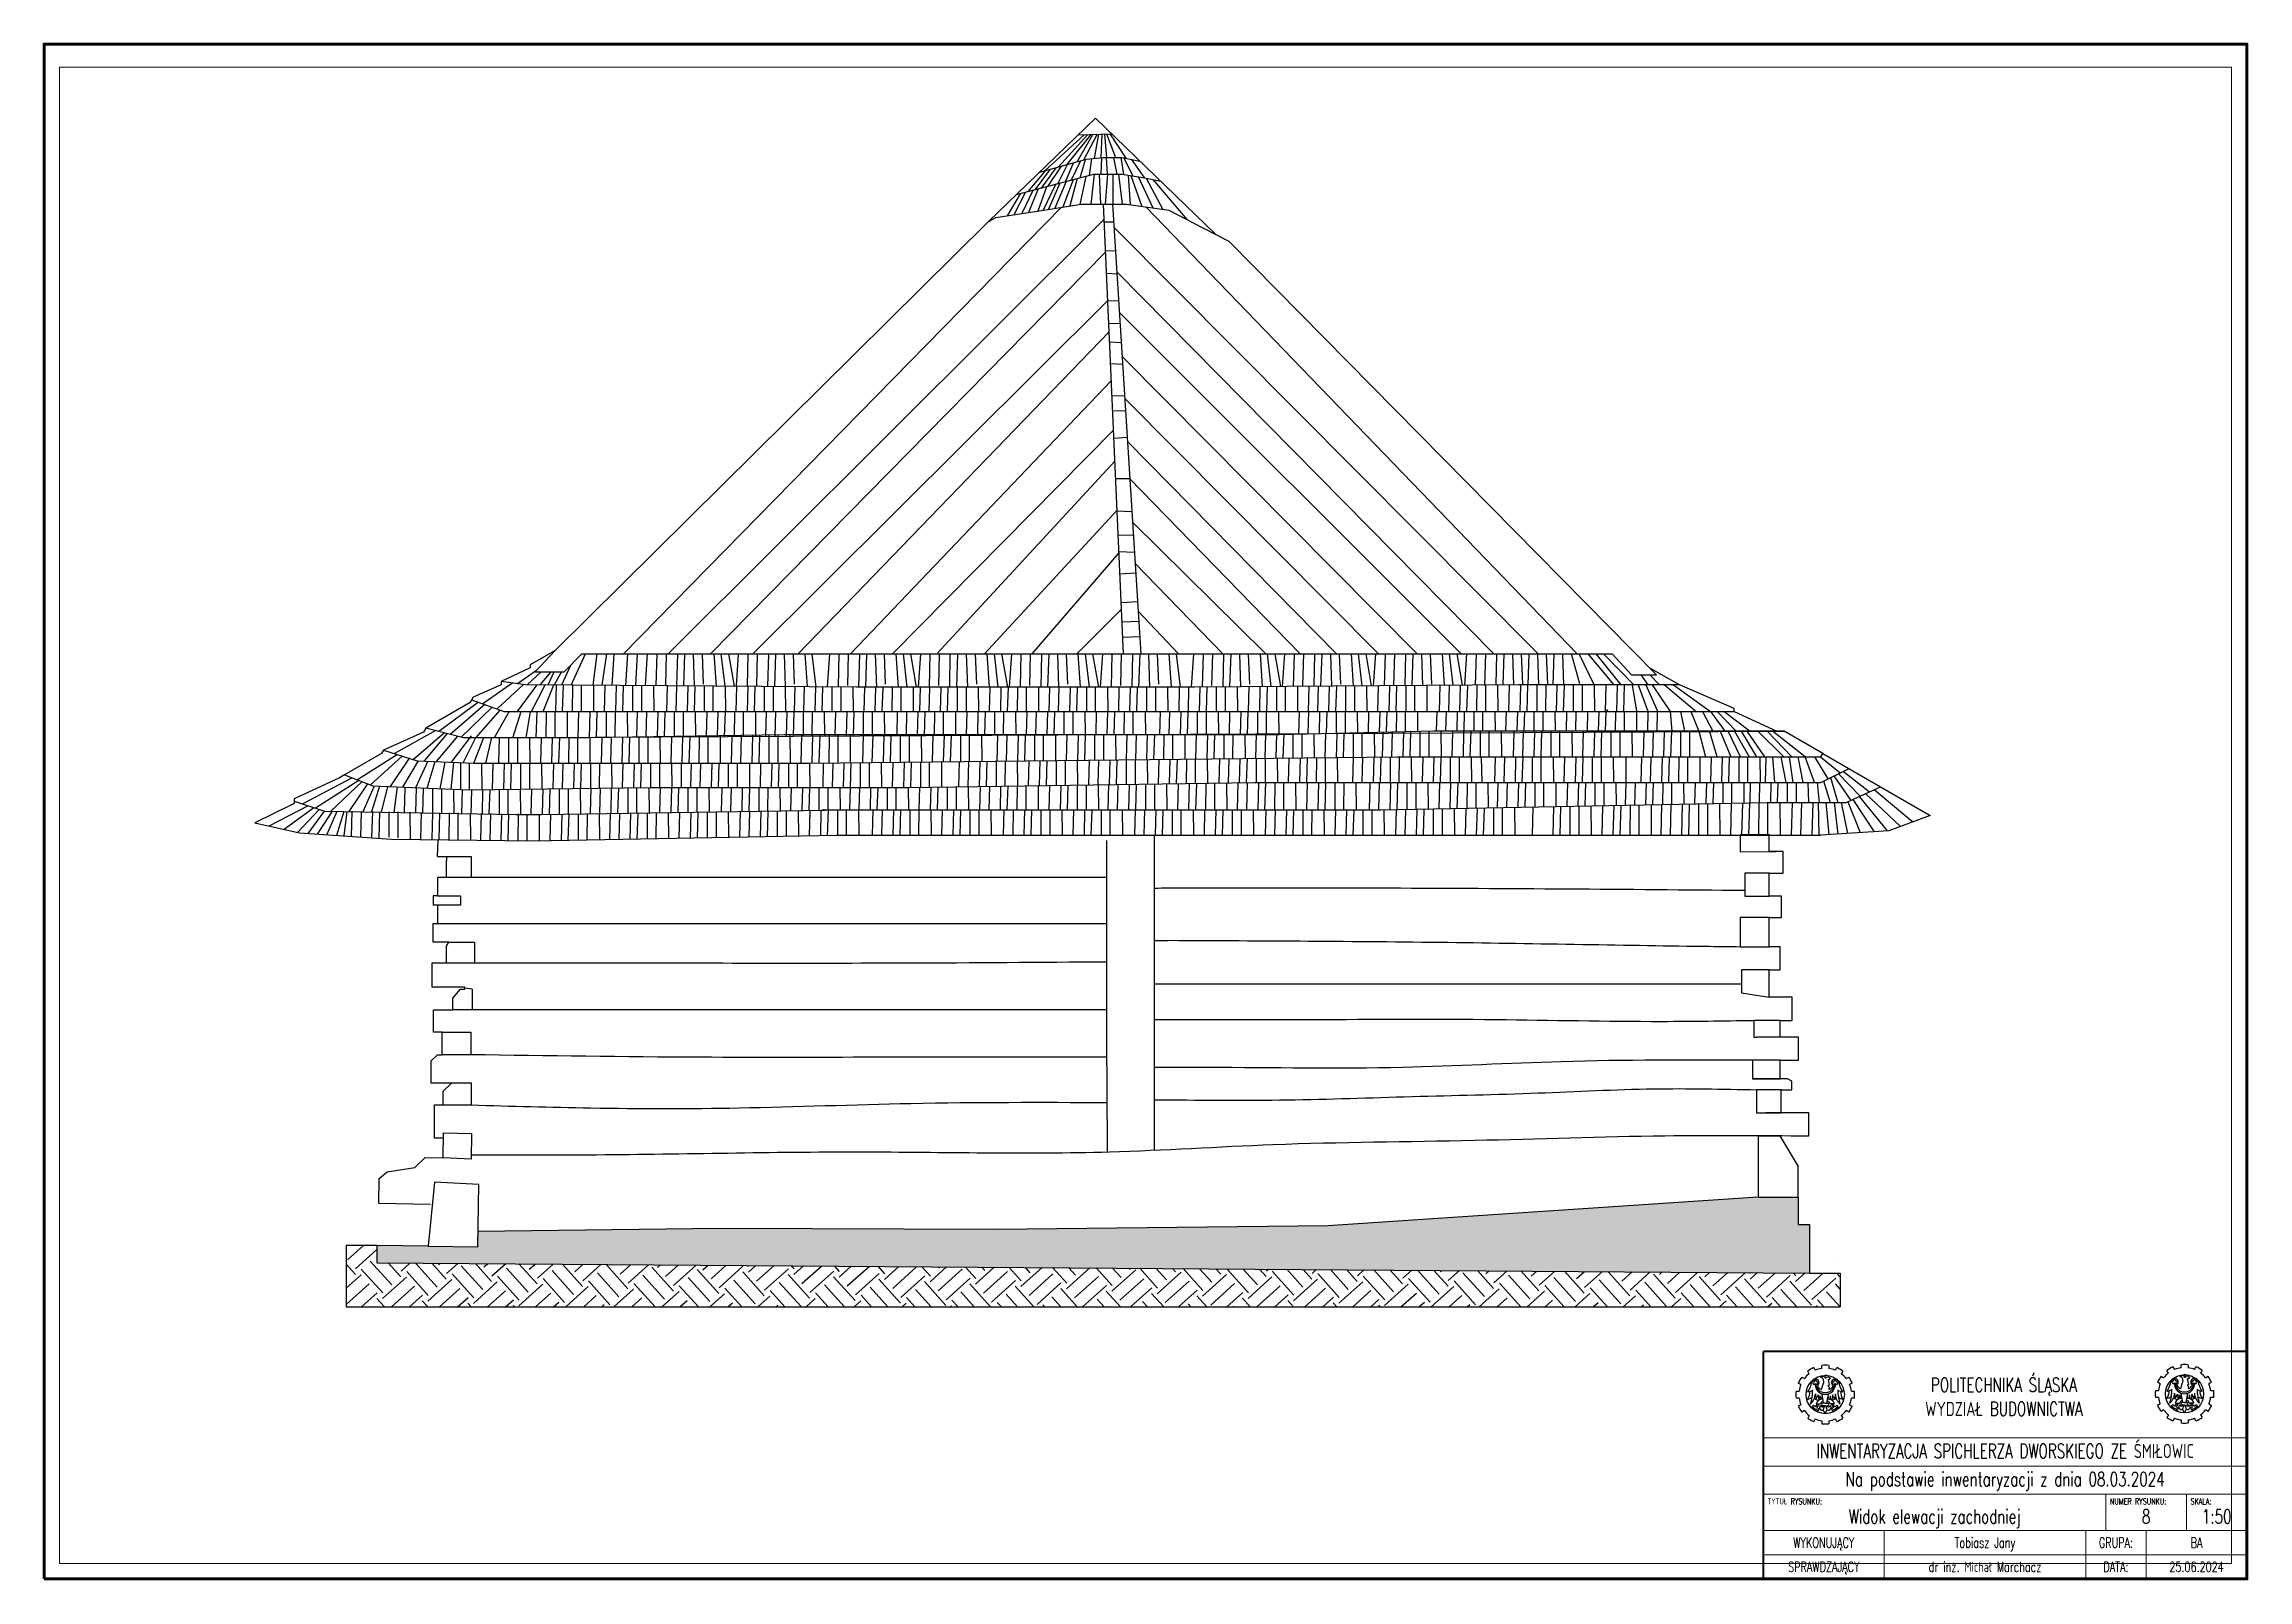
# Paper-space layout 'Rys. 8' of a CAD drawing. Header units: millimetres. Extents: x 5 to 292, y 5 to 205.
# The model-space entities are those that its viewports show. They can reach past a viewport. Long polylines and large blocks are cut down to what shows.
import ezdxf
from ezdxf.enums import TextEntityAlignment as Align

# ---------------------------------------------------------------- set-up
doc = ezdxf.new("R2010")
doc.units = ezdxf.units.MM
doc.linetypes.add('ACAD_ISO03W100', pattern=[30, 12, -18])
doc.styles.add('tabelka', font='simplex.shx', dxfattribs={"width": 0.7})
picture_1 = doc.add_image_def('image1.jpg', size_in_pixel=(3872, 2576))

# ---------------------------------------------------------------- blocks, each defined once
blk = doc.blocks.new('polsl_logo')
at = {"color": 7, "linetype": 'Continuous', "lineweight": 25}
for p, q in [((-3.98, 5.18), (-4.36, 5.83)), ((-2.87, 6.69), (-2.5, 6.04)), ((-0.86, 6.48), (-0.86, 7.23)), ((0.86, 7.23), (0.86, 6.48)), ((2.5, 6.04), (2.87, 6.69)), ((4.36, 5.83), (3.98, 5.18)), ((-7.23, 0.86), (-6.48, 0.86)), ((-6.04, 2.5), (-6.69, 2.87)), ((-5.83, 4.36), (-5.18, 3.98)), ((-2.45, 0.16), (-2.35, -1.18)), ((-0.93, 1.31), (-0.47, 2.83)), ((-0.43, -2.12), (-0.8, 0.11)), ((-0.42, 3.34), (-0.47, 2.83)), ((-0.19, 4.45), (0.45, 4.22)), ((0.43, -2.12), (0.8, 0.11)), ((0.97, 2.3), (0.63, 2.19)), ((0.63, 2.19), (0.96, 1.86)), ((0.68, 3.75), (0.97, 2.3)), ((0.96, 1.86), (0.92, 1.3)), ((2.45, 0.16), (2.35, -1.18)), ((5.18, 3.98), (5.83, 4.36)), ((6.69, 2.87), (6.04, 2.5)), ((6.48, 0.86), (7.23, 0.86)), ((-6.48, -0.86), (-7.23, -0.86)), ((-6.04, -2.5), (-6.69, -2.87)), ((-5.18, -3.98), (-5.83, -4.36)), ((-3.98, -5.18), (-4.36, -5.83)), ((-3.32, -3.26), (-3.14, -2.86)), ((-2.91, -3.13), (-3.32, -3.26)), ((-2.99, -3.6), (-2.91, -3.13)), ((-2.64, -3.35), (-2.99, -3.6)), ((-2.73, -0.99), (-1.75, -1.46)), ((-2.31, -3.02), (-2.72, -2.77)), ((-2.64, -3.86), (-2.64, -3.35)), ((-2.29, -3.59), (-2.64, -3.86)), ((-2.35, -1.18), (-1.77, -0.1)), ((-2.31, -3.02), (-1.89, -2.27)), ((-2.29, -2.27), (-1.19, -2.27)), ((-2, -3.75), (-2.29, -3.59)), ((-2.04, -4.26), (-2, -3.75)), ((-1.82, -4.09), (-2.04, -4.26)), ((-2.01, -3.22), (-1.51, -2.27)), ((-2.01, -3.22), (-1.64, -3.51)), ((-1.77, -0.1), (-1.63, -1.38)), ((-1.47, -1.29), (-1.25, -0.27)), ((-1.25, -0.27), (-1.1, -1.17)), ((-0.88, -1.14), (-0.68, -0.58)), ((0, -2.12), (-0.59, -2.12)), ((0, -2.78), (-0.59, -2.78)), ((-0.48, -3.78), (-0.13, -2.78)), ((0, -4.71), (-0.48, -3.78)), ((-0.13, -2.78), (0, -2.78)), ((0, -2.12), (0.59, -2.12)), ((0, -2.78), (0.59, -2.78)), ((0, -4.71), (0.48, -3.78)), ((0.48, -3.78), (0.13, -2.78)), ((0.88, -1.14), (0.68, -0.58)), ((1.25, -0.27), (1.1, -1.17)), ((2.29, -2.27), (1.19, -2.27)), ((1.47, -1.29), (1.25, -0.27)), ((2.01, -3.22), (1.51, -2.27)), ((1.77, -0.1), (1.63, -1.38)), ((2.01, -3.22), (1.64, -3.51)), ((2.73, -0.99), (1.75, -1.46)), ((2.35, -1.18), (1.77, -0.1)), ((1.82, -4.09), (2.04, -4.26)), ((2.31, -3.02), (1.89, -2.27)), ((2, -3.75), (2.29, -3.59)), ((2.04, -4.26), (2, -3.75)), ((2.29, -3.59), (2.64, -3.86)), ((2.31, -3.02), (2.72, -2.77)), ((2.64, -3.86), (2.64, -3.35)), ((2.64, -3.35), (2.99, -3.6)), ((2.99, -3.6), (2.91, -3.13)), ((2.91, -3.13), (3.32, -3.26)), ((3.32, -3.26), (3.14, -2.86)), ((3.98, -5.18), (4.36, -5.83)), ((5.83, -4.36), (5.18, -3.98)), ((6.04, -2.5), (6.69, -2.87)), ((7.23, -0.86), (6.48, -0.86)), ((-2.5, -6.04), (-2.87, -6.69)), ((-0.86, -6.48), (-0.86, -7.23)), ((0.86, -6.48), (0.86, -7.23)), ((2.87, -6.69), (2.5, -6.04))]:
    blk.add_line(p, q, dxfattribs=at)
blk.add_circle((0, 0), 4.74, dxfattribs=at)
for centre, radius, start, end in [((0, 0), 7.28, 113.2451, 126.7549), ((0, 0), 6.54, 97.528, 112.472), ((0, 0), 7.28, 83.2451, 96.7549), ((0, 0), 6.54, 67.528, 82.472), ((0, 0), 7.28, 53.2451, 66.7549), ((0, 0), 7.28, 173.2451, 186.7549), ((0, 0), 7.28, 143.2451, 156.7549), ((0, 0), 6.54, 157.528, 172.472), ((0, 0), 6.54, 127.528, 142.472), ((-6.86, 0.67), 3.06, 322.7908, 2.1171), ((-9.22, 4.07), 5.94, 325.3994, 351.3916), ((-4.37, 2.7), 2, 271.0453, 308.705), ((-16.47, 1.4), 13.36, 343.765, 358.8934), ((-6.36, 0.49), 3.92, 313.8796, 355.1233), ((-2.46, 2.94), 0.919, 303.5886, 164.6343), ((-2.82, 2.86), 0.311, 78.3364, 343.272), ((-2.45, 3.22), 0.311, 350.7074, 189.2926), ((0.1, 2.63), 2.63, 176.8024, 267.8653), ((-2.08, 2.86), 0.311, 196.728, 101.6636), ((-0.03, 2.84), 2.35, 181.6175, 270.818), ((-0.42, 2.93), 1.71, 206.3629, 252.5594), ((-0.53, 3.68), 0.847, 65.9289, 136.6799), ((-1.22, 3.46), 0.803, 351.6938, 85.2151), ((0.17, 4.26), 0.547, 37.9216, 153.7101), ((0.08, 4.37), 0.245, 164.7238, 335.4042), ((-0.1, 2.63), 2.63, 272.1347, 3.1976), ((0.03, 2.84), 2.35, 269.182, 358.3825), ((1.83, 5.59), 1.58, 218.9781, 249.5666), ((0.66, 4.46), 0.711, 271.9852, 329.9147), ((0.42, 2.93), 1.71, 287.02, 333.6371), ((2.46, 2.94), 0.919, 15.3657, 236.4114), ((2.08, 2.86), 0.311, 78.3364, 343.272), ((2.45, 3.22), 0.311, 350.7074, 189.2926), ((6.36, 0.49), 3.92, 184.8767, 226.1204), ((2.82, 2.86), 0.311, 196.728, 101.6636), ((4.37, 2.7), 2, 231.295, 268.9547), ((16.47, 1.4), 13.36, 181.1066, 196.235), ((9.22, 4.07), 5.94, 188.6084, 214.6006), ((6.86, 0.67), 3.06, 177.8829, 217.2092), ((0, 0), 6.54, 37.528, 52.472), ((0, 0), 7.28, 23.2451, 36.7549), ((0, 0), 6.54, 7.528, 22.472), ((0, 0), 7.28, 353.2451, 6.7549), ((0, 0), 7.28, 203.2451, 216.7549), ((0, 0), 6.54, 187.528, 202.472), ((0, 0), 6.54, 217.528, 232.472), ((-5.28, 2.05), 3.34, 284.7987, 307.045), ((-2.88, -3.05), 0.316, 60.6862, 144.6612), ((-0.8, -2.69), 1.55, 82.0318, 164.4286), ((-2.02, -3.7), 0.434, 298.4284, 26.8458), ((-0.79, -3.2), 0.658, 130.1748, 297.8123), ((-0.83, -2.69), 0.382, 180, 347.4774), ((-0.48, -2.39), 0.718, 92.0136, 170.7352), ((-0.59, -2.45), 0.327, 90, 270), ((0.83, -2.69), 0.382, 192.5226, 0), ((0.79, -3.2), 0.658, 242.1877, 49.8252), ((0.48, -2.39), 0.718, 9.2648, 87.9864), ((0.8, -2.69), 1.55, 15.5714, 97.9682), ((0.59, -2.45), 0.327, 270, 90), ((2.02, -3.7), 0.434, 153.1542, 241.5716), ((2.88, -3.05), 0.316, 35.3388, 119.3138), ((5.28, 2.05), 3.34, 232.955, 255.2013), ((0, 0), 6.54, 307.528, 322.472), ((0, 0), 7.28, 323.2451, 336.7549), ((0, 0), 6.54, 337.528, 352.472), ((0, 0), 7.28, 233.2451, 246.7549), ((0, 0), 6.54, 247.528, 262.472), ((0, 0), 7.28, 263.2451, 276.7549), ((0, 0), 6.54, 277.528, 292.472), ((0, 0), 7.28, 293.2451, 306.7549)]:
    blk.add_arc(centre, radius, start, end, dxfattribs=at)
blk = doc.blocks.new('MOSTY_TABELKA')
at = {"color": 7}
for points, const_width in [([(-120, 0), (-120, 56.5)], 0.5), ([(0, 56.5), (-120, 56.5)], 0.5), ([(0, 35), (-120, 35)], 0.25), ([(0, 28), (-120, 28)], 0.25), ([(0, 21), (-120, 21)], 0.25), ([(-35, 12), (-35, 21)], 0.25), ([(-15, 12), (-15, 21)], 0.25), ([(0, 12), (-120, 12)], 0.25), ([(-90, 0), (-90, 12)], 0.25), ([(-40, 0), (-40, 12)], 0.25), ([(-25, 0), (-25, 12)], 0.25), ([(0, 6), (-120, 6)], 0.25)]:
    blk.add_lwpolyline(points, dxfattribs=dict(at, const_width=const_width))
for p in [(-104.64, 45.75), (-15.48, 45.93)]:
    blk.add_blockref('polsl_logo', p, dxfattribs=at)
at = {"color": 7, "lineweight": 15, "style": 'tabelka', "width": 0.7}
for s, height, p in [('POLITECHNIKA ŚLĄSKA', 3.5, (-60.32, 46.45)), ('WYDZIAŁ BUDOWNICTWA', 3.5, (-60.32, 40.45)), ('INWENTARYZACJA SPICHLERZA DWORSKIEGO ZE ŚMIŁOWIC', 3.5, (-60, 30)), ('Na podstawie inwentaryzacji z dnia 08.03.2024', 3.5, (-60, 23)), ('WYKONUJĄCY', 2.5, (-105, 7.75)), ('GRUPA:', 2.5, (-32.5, 7.75)), ('SPRAWDZAJĄCY', 2.5, (-105, 1.75)), ('DATA:', 2.5, (-32.5, 1.75))]:
    blk.add_text(s, height=height, dxfattribs=at).set_placement(p, align=Align.CENTER)
for s, p in [('TYTUŁ RYSUNKU:', (-119, 18.5)), ('NUMER RYSUNKU:', (-34, 18.5)), ('SKALA:', (-14, 18.5))]:
    blk.add_text(s, height=1.5, dxfattribs=at).set_placement(p)
at = {"color": 7, "lineweight": 15, "style": 'tabelka', "width": 0.7, "flags": 8}
for tag, height, p in [('TYTUŁ.RYS_1/2', 3.5, (-77.5, 13.75)), ('NR.RYSUNKU', 3.5, (-25, 13.75)), ('SKALA', 3.5, (-7.5, 13.75)), ('STUDENT', 2.5, (-65, 7.75)), ('GRUPA', 2.5, (-12.5, 7.75)), ('SPRAWDZAJĄCY', 2.5, (-65, 1.75)), ('DATA', 2.5, (-12.5, 1.75))]:
    blk.add_attdef(tag, text='', height=height, dxfattribs=at).set_placement(p, align=Align.CENTER)

msp = doc.modelspace()

# ---------------------------------------------------------------- hatches: boundary and pattern name
at = {"transparency": 33554687}
h = msp.add_hatch(dxfattribs=at)
h.set_pattern_fill('GRAVEL', color=256, scale=15, angle=88)
h.paths.add_polyline_path([(104337.13, 26772.4), (104263.16, 26772.4), (104263.16, 26950.9), (104003.16, 26950.9), (101198.68, 26765.14), (99041.81, 26741.18), (97237.27, 26747.57), (95663.85, 26726.41), (95662.06, 26626.46), (95338.16, 26632.28), (95004.42, 26636.14), (95004.42, 26522.82), (104337.13, 26456.99)])
h = msp.add_hatch(dxfattribs=at)
h.set_pattern_fill('EARTH', color=256, scale=33, angle=42)
h.paths.add_polyline_path([(95004.42, 26522.82), (95004.42, 26636.14), (94804.42, 26636.14), (94804.42, 26236.14), (104537.13, 26236.14), (104537.13, 26456.99), (104337.13, 26456.99)])

# ---------------------------------------------------------------- linework, layer by layer
for p, q in [((99685.8, 33981.27), (98987.47, 33305.32)), ((100467.18, 33224.35), (99685.8, 33981.27)), ((99611.41, 33873.51), (99358.76, 33639.66)), ((99444.16, 33663.23), (99635.1, 33874.26)), ((99654.71, 33874.87), (99496.16, 33677.58)), ((99566.15, 33696.9), (99668.61, 33875.31)), ((99573.23, 33872.31), (99791.2, 33879.17)), ((99696.61, 33876.19), (99606.69, 33708.08)), ((99704.78, 33876.45), (99677.96, 33719.26)), ((99726.14, 33877.12), (99720.73, 33723.94)), ((99745.33, 33877.73), (99758.2, 33725.63)), ((99756.61, 33878.08), (99815.8, 33725.63)), ((99779.45, 33878.8), (99882.25, 33720.41)), ((99247.96, 33503.2), (99362.28, 33640.63)), ((99293.23, 33515.12), (99392.99, 33649.11)), ((99322.55, 33629.67), (99502.23, 33679.26)), ((99426.27, 33658.29), (99332.56, 33525.47)), ((99376.07, 33536.92), (99463.97, 33668.7)), ((99439.98, 33553.75), (99502.86, 33679.43)), ((99490.09, 33566.94), (99542.04, 33690.24)), ((99502.23, 33679.26), (99626.93, 33713.67)), ((99516.73, 33573.95), (99675.46, 33615.74)), ((99587.4, 33702.76), (99526.53, 33576.53)), ((99622.85, 33601.89), (99583.09, 33419.26)), ((99585.25, 33591.99), (99621.23, 33712.1)), ((99626.93, 33713.67), (99736.17, 33725.63)), ((99659.95, 33717.29), (99644.78, 33607.66)), ((99678.02, 33615.74), (99655.56, 33420.69)), ((99675.46, 33615.74), (99857.97, 33615.74)), ((99709.09, 33615.74), (99718.39, 33420.69)), ((99722.85, 33615.74), (99725.96, 33724.51)), ((99736.17, 33725.63), (99857, 33725.63)), ((99763.19, 33615.74), (99749.42, 33420.69)), ((99754.58, 33725.63), (99761.13, 33615.74)), ((99798.29, 33615.74), (99799.03, 33420.69)), ((99826.44, 33615.74), (99804.72, 33725.63)), ((99836.56, 33615.74), (99858.95, 33420.69)), ((99849.69, 33725.63), (99868.91, 33614.09)), ((99857, 33725.63), (99974.86, 33701.26)), ((99857.97, 33615.74), (99994.27, 33595.21)), ((99932.54, 33599.21), (99871.16, 33722.7)), ((99898.94, 33609.56), (99911.33, 33417.21)), ((99916.72, 33606.89), (99987.97, 33406.2)), ((99918.04, 33713.21), (100002.34, 33593.45)), ((99962.63, 33599.97), (100058.25, 33396.11)), ((99994.27, 33595.21), (100110.49, 33569.88)), ((99194.01, 33489), (99109.68, 33344.75)), ((99228.89, 33498.18), (99153.45, 33351.64)), ((99170.96, 33482.93), (99516.73, 33573.95)), ((99277.15, 33510.88), (99205.03, 33359.75)), ((99311.22, 33519.85), (99249.49, 33366.75)), ((99367.29, 33534.61), (99308.98, 33376.12)), ((99424.59, 33549.7), (99344.46, 33381.7)), ((99454.44, 33557.56), (99380.44, 33387.36)), ((99494.97, 33568.22), (99420.82, 33393.72)), ((99540.03, 33580.09), (99473.3, 33401.98)), ((99566.53, 33587.06), (99519.07, 33409.18)), ((100015.53, 33590.57), (100123.45, 33386.75)), ((100058.43, 33581.22), (100282.61, 33319.56)), ((96611.99, 30491.42), (99463.6, 33400.45)), ((99741.6, 33322), (96900.93, 30491.42)), ((98987.47, 33305.32), (99035.54, 33333.08)), ((99035.54, 33333.08), (99362.26, 33384.5)), ((99362.26, 33384.5), (99592.17, 33420.69)), ((99592.17, 33420.69), (99887.08, 33420.69)), ((99868.54, 30491.42), (99737.17, 33420.69)), ((99797.04, 33420.69), (99981.25, 30491.42)), ((99887.08, 33420.69), (100163.49, 33381.01)), ((102824.04, 30491.42), (100013.89, 33402.48)), ((100163.49, 33381.01), (100380.42, 33269.11)), ((96166.36, 30513.16), (98987.47, 33305.32)), ((99742.37, 33304.65), (99804.34, 33304.65)), ((102569.86, 30491.42), (99806.64, 33268.07)), ((100380.42, 33269.11), (100553.95, 33179.59)), ((103339.24, 30354.92), (100556.74, 33176.77)), ((97178.04, 30491.42), (99751.18, 33108.39)), ((99750.73, 33118.33), (99816.19, 33116.26)), ((99757.33, 32971.15), (99825.55, 32967.45)), ((99824.76, 32980.02), (102279.52, 30491.42)), ((99765.27, 32794.14), (97452.72, 30491.42)), ((99765.41, 32791.02), (99836.5, 32793.27)), ((99772.05, 32642.92), (99845.83, 32644.84)), ((99841.48, 32714.1), (102067.29, 30491.42)), ((97749.6, 30491.42), (99774.46, 32589.24)), ((99777.42, 32523.28), (99853.68, 32520.08)), ((99783.76, 32381.9), (99862.63, 32377.7)), ((99859.43, 32428.56), (101780.99, 30491.42)), ((98090.11, 30491.42), (99788.77, 32270.13)), ((99793.14, 32172.66), (99875.49, 32173.21)), ((99797.55, 32074.37), (99881.58, 32076.35)), ((99876.63, 32155.13), (101530.13, 30491.42)), ((99803.21, 31948.17), (98362.8, 30491.42)), ((99805.57, 31895.52), (99892.5, 31902.71)), ((99894.32, 31873.73), (101255.31, 30491.42)), ((98653.19, 30491.42), (99812.24, 31746.85)), ((99817.36, 31632.71), (99909.48, 31632.71)), ((99906.7, 31632.71), (101019.24, 30492.12)), ((99826.57, 31427.17), (98963.43, 30491.42)), ((99822.71, 31422.98), (99922.95, 31418.49)), ((99927.38, 31347.99), (100795.44, 30491.42)), ((99833.85, 31265.02), (99932.49, 31266.74)), ((99838.64, 31158.18), (99939.66, 31152.87)), ((99272.64, 30491.42), (99839.04, 31149.31)), ((99845.17, 31012.45), (99948.15, 31017.77)), ((99944.33, 31078.51), (100514.87, 30491.42)), ((99855.55, 30781.03), (99563.96, 30491.42)), ((99853.58, 30825.12), (99960.86, 30831.87)), ((99963.82, 30768.62), (100225.67, 30491.42)), ((99859.16, 30700.55), (99967.96, 30702.84)), ((99863.73, 30598.71), (99974.2, 30603.47)), ((96166.36, 30513.16), (96003.14, 30418.93)), ((96166.36, 30513.16), (96035.37, 30374.22)), ((96224.37, 30374.22), (96340.55, 30491.42)), ((96270.23, 30287.63), (96363.06, 30491.42)), ((96340.55, 30491.42), (103050.5, 30491.42)), ((96413.01, 30286.66), (96439.71, 30491.42)), ((96499.22, 30491.42), (96470.11, 30286.26)), ((96537.61, 30285.8), (96549.86, 30491.42)), ((96636.35, 30491.42), (96623.65, 30285.22)), ((96692.08, 30284.75), (96702.08, 30491.42)), ((96765.91, 30491.42), (96751.26, 30284.34)), ((96828.03, 30491.42), (96822.65, 30283.86)), ((96885.9, 30284.79), (96890.97, 30491.42)), ((96961.77, 30491.42), (96956.8, 30282.94)), ((97003.41, 30282.62), (97010.98, 30491.42)), ((97065.18, 30491.42), (97071.94, 30282.15)), ((97132.76, 30293.97), (97124.63, 30491.42)), ((97199.46, 30491.42), (97213.82, 30281.18)), ((97272.8, 30280.78), (97247.91, 30491.42)), ((97295.08, 30491.42), (97331.55, 30280.38)), ((97358.91, 30491.42), (97343.98, 30280.29)), ((97421.04, 30491.42), (97415.55, 30279.8)), ((97478.91, 30284.79), (97483.97, 30491.42)), ((97554.78, 30491.42), (97549.71, 30278.89)), ((97596.27, 30278.57), (97603.98, 30491.42)), ((97658.19, 30491.42), (97665.08, 30278.1)), ((97725.77, 30293.97), (97717.64, 30491.42)), ((97792.47, 30491.42), (97807.11, 30277.13)), ((97866.54, 30274.6), (97840.91, 30491.42)), ((97951.92, 30491.42), (97936.7, 30276.24)), ((98014.04, 30491.42), (98008.45, 30275.75)), ((98071.92, 30284.79), (98076.98, 30491.42)), ((98147.78, 30491.42), (98142.63, 30274.92)), ((98189.14, 30274.92), (98196.99, 30491.42)), ((98251.2, 30491.42), (98258.18, 30274.92)), ((98318.77, 30293.97), (98310.64, 30491.42)), ((98385.47, 30491.42), (98400.26, 30274.92)), ((98459.54, 30274.6), (98433.92, 30491.42)), ((98481.1, 30491.42), (98518.5, 30274.92)), ((98544.92, 30491.42), (98529.62, 30274.92)), ((98607.05, 30491.42), (98601.43, 30274.92)), ((98664.92, 30284.79), (98669.99, 30491.42)), ((98737.38, 30491.42), (98735.43, 30274.92)), ((98782.15, 30274.92), (98789.99, 30491.42)), ((98844.2, 30491.42), (98851.19, 30274.92)), ((98911.78, 30293.97), (98903.65, 30491.42)), ((98978.48, 30491.42), (98993.27, 30274.92)), ((99052.55, 30274.6), (99026.92, 30491.42)), ((99074.1, 30491.42), (99111.51, 30274.92)), ((99137.93, 30491.42), (99122.62, 30274.92)), ((99200.05, 30491.42), (99194.44, 30274.92)), ((99257.93, 30284.79), (99262.99, 30491.42)), ((99333.79, 30491.42), (99328.64, 30274.92)), ((99375.15, 30274.92), (99383, 30491.42)), ((99437.21, 30491.42), (99444.2, 30274.92)), ((99504.78, 30293.97), (99496.65, 30491.42)), ((99571.48, 30491.42), (99586.28, 30274.92)), ((99645.56, 30274.6), (99619.93, 30491.42)), ((99667.11, 30491.42), (99704.52, 30274.92)), ((99730.94, 30491.42), (99715.63, 30274.92)), ((99793.06, 30491.42), (99787.45, 30274.92)), ((99850.93, 30284.79), (99856, 30491.42)), ((99926.8, 30491.42), (99921.64, 30274.92)), ((99968.16, 30274.92), (99976.01, 30491.42)), ((100030.21, 30491.42), (100037.2, 30274.92)), ((100097.79, 30293.97), (100089.66, 30491.42)), ((100164.49, 30491.42), (100179.28, 30274.92)), ((100238.56, 30274.6), (100212.94, 30491.42)), ((100323.94, 30491.42), (100308.63, 30274.92)), ((100386.07, 30491.42), (100380.46, 30275.26)), ((100443.94, 30284.79), (100449, 30491.42)), ((100519.81, 30491.42), (100514.68, 30276.17)), ((100561.22, 30276.48), (100569.01, 30491.42)), ((100623.22, 30491.42), (100630.14, 30276.95)), ((100690.8, 30293.97), (100682.67, 30491.42)), ((100757.5, 30491.42), (100772.08, 30277.91)), ((100831.13, 30278.31), (100805.94, 30491.42)), ((100853.12, 30491.42), (100889.87, 30278.7)), ((100916.95, 30491.42), (100901.91, 30278.78)), ((100979.07, 30491.42), (100973.57, 30279.27)), ((101036.94, 30284.79), (101042.01, 30491.42)), ((101112.81, 30491.42), (101107.78, 30280.18)), ((101154.37, 30280.49), (101162.02, 30491.42)), ((101216.23, 30491.42), (101223.02, 30280.96)), ((101283.8, 30293.97), (101275.67, 30491.42)), ((101350.5, 30491.42), (101364.82, 30281.91)), ((101423.66, 30282.31), (101398.95, 30491.42)), ((101446.12, 30491.42), (101482.19, 30282.71)), ((101509.95, 30491.42), (101495.2, 30282.8)), ((101572.08, 30491.42), (101566.68, 30283.28)), ((101629.95, 30284.79), (101635.01, 30491.42)), ((101705.82, 30491.42), (101700.88, 30284.19)), ((101747.52, 30284.5), (101755.02, 30491.42)), ((101809.23, 30491.42), (101815.9, 30284.96)), ((101876.81, 30293.97), (101868.68, 30491.42)), ((101943.51, 30491.42), (101957.55, 30285.92)), ((102016.19, 30286.32), (101991.95, 30491.42)), ((102039.13, 30491.42), (102074.5, 30286.71)), ((102102.96, 30491.42), (102088.49, 30286.81)), ((102165.08, 30491.42), (102159.79, 30287.29)), ((102222.96, 30284.79), (102228.02, 30491.42)), ((102298.82, 30491.42), (102293.98, 30288.19)), ((102340.67, 30288.51), (102348.03, 30491.42)), ((102402.24, 30491.42), (102408.77, 30288.97)), ((102469.81, 30293.97), (102461.68, 30491.42)), ((102503.54, 30288.51), (102510.89, 30491.42)), ((102565.1, 30491.42), (102571.63, 30288.97)), ((102632.68, 30293.97), (102624.55, 30491.42)), ((102666.4, 30288.51), (102673.75, 30491.42)), ((102727.96, 30491.42), (102734.49, 30288.97)), ((102840.11, 30295.8), (102787.41, 30491.42)), ((102934.46, 30289.58), (102836.61, 30491.42)), ((103064.18, 30289.19), (102895.92, 30491.42)), ((102945.67, 30491.42), (103107.7, 30289.19)), ((103192.36, 30289.19), (102995.61, 30491.42)), ((103050.5, 30491.42), (103177.96, 30354.92)), ((95889.36, 30301.23), (95693.79, 30165.56)), ((96003.14, 30398.97), (95815.12, 30311.65)), ((95815.12, 30311.65), (95815.12, 30288.14)), ((95971.75, 30289.67), (95815.12, 30311.65)), ((95920.21, 30296.9), (96045.18, 30384.63)), ((96073.84, 30374.22), (95983.51, 30289.59)), ((96003.14, 30418.93), (96003.14, 30398.97)), ((96035.37, 30374.22), (96224.37, 30374.22)), ((96136.88, 30374.22), (96065.72, 30289.03)), ((96119.19, 30288.66), (96160.02, 30374.22)), ((96207.58, 30374.22), (96160.13, 30288.38)), ((96208.6, 30288.05), (96267.1, 30417.32)), ((103177.96, 30354.92), (103339.24, 30354.92)), ((103286.37, 30289.19), (103240.79, 30354.92)), ((103297.29, 30354.92), (103358.98, 30289.19)), ((103490.87, 30289.19), (103300.27, 30395.17)), ((95611.14, 30173.41), (95323.62, 30007.41)), ((95665.44, 30175.6), (95408.09, 29985.59)), ((95706.57, 30161.03), (95482.05, 29966.48)), ((95631.68, 30208.99), (95611.14, 30173.41)), ((95621.41, 30191.2), (95832.66, 30116.35)), ((95815.12, 30288.14), (95631.68, 30208.99)), ((95959.01, 30291.46), (95788.37, 30132.05)), ((96046.72, 30289.16), (95919.26, 30116.35)), ((98129.5, 30274.92), (95971.75, 30289.67)), ((96011.6, 30116.35), (96100.53, 30288.79)), ((96087.27, 30116.35), (96157.11, 30288.4)), ((96171.36, 30288.31), (96166.99, 30116.35)), ((96214.63, 30116.35), (96219.82, 30287.98)), ((96278.09, 30287.58), (96277.45, 30116.35)), ((96337.54, 30116.35), (96337.84, 30287.17)), ((96414.51, 30286.64), (96416.25, 30116.35)), ((96487.78, 30116.35), (96492.15, 30286.11)), ((96562.99, 30285.63), (96558.68, 30116.35)), ((96606.31, 30116.35), (96611.42, 30285.3)), ((96669.85, 30284.9), (96669.23, 30116.35)), ((96729.32, 30116.35), (96729.62, 30284.49)), ((96806.37, 30283.97), (96808.08, 30116.35)), ((96895.49, 30283.36), (96891.1, 30116.35)), ((96954.22, 30116.35), (96958.5, 30282.93)), ((97029.34, 30282.44), (97025.11, 30116.35)), ((97072.73, 30116.35), (97077.75, 30282.11)), ((97136.31, 30281.71), (97135.69, 30116.35)), ((97195.79, 30116.35), (97196.08, 30281.3)), ((97272.89, 30280.78), (97274.57, 30116.35)), ((97345.91, 30116.35), (97350.12, 30280.25)), ((97420.96, 30279.77), (97416.81, 30116.35)), ((97464.41, 30116.35), (97469.34, 30279.43)), ((97528.08, 30279.03), (97527.47, 30116.35)), ((97587.58, 30116.35), (97587.86, 30278.62)), ((97664.75, 30278.1), (97666.4, 30116.35)), ((97727.59, 30277.67), (97723.35, 30116.35)), ((97786.47, 30116.35), (97790.6, 30277.24)), ((97861.44, 30276.75), (97857.36, 30116.35)), ((97904.98, 30116.35), (97909.82, 30276.42)), ((97968.54, 30276.02), (97967.94, 30116.35)), ((98028.04, 30116.35), (98028.32, 30275.61)), ((98105.2, 30275.09), (98106.82, 30116.35)), ((98851.19, 30274.92), (98129.5, 30274.92)), ((98851.19, 30274.92), (98129.5, 30274.92)), ((98178.16, 30116.35), (98182.24, 30274.92)), ((98253.09, 30274.92), (98249.06, 30116.35)), ((98296.66, 30116.35), (98301.45, 30274.92)), ((98360.31, 30274.92), (98359.72, 30116.35)), ((98419.83, 30116.35), (98420.11, 30274.92)), ((98497.03, 30274.92), (98498.65, 30116.35)), ((98544.31, 30274.92), (98540.15, 30116.35)), ((98603.26, 30116.35), (98607.34, 30274.92)), ((98678.19, 30274.92), (98674.16, 30116.35)), ((98721.78, 30116.35), (98726.57, 30274.92)), ((98785.32, 30274.92), (98784.73, 30116.35)), ((98844.83, 30116.35), (98845.11, 30274.92)), ((100330.64, 30274.92), (98851.19, 30274.92)), ((98921.99, 30274.92), (98923.61, 30116.35)), ((98994.95, 30116.35), (98999.03, 30274.92)), ((99069.88, 30274.92), (99065.85, 30116.35)), ((99113.45, 30116.35), (99118.25, 30274.92)), ((99177.1, 30274.92), (99176.51, 30116.35)), ((99236.62, 30116.35), (99236.9, 30274.92)), ((99313.83, 30274.92), (99315.45, 30116.35)), ((99386.03, 30274.92), (99381.87, 30116.35)), ((99444.97, 30116.35), (99449.05, 30274.92)), ((99519.9, 30274.92), (99515.87, 30116.35)), ((99563.52, 30116.35), (99568.31, 30274.92)), ((99626.92, 30274.92), (99626.33, 30116.35)), ((99686.42, 30116.35), (99686.7, 30274.92)), ((99763.51, 30274.92), (99765.13, 30116.35)), ((99836.67, 30116.35), (99840.75, 30274.92)), ((99911.6, 30274.92), (99907.56, 30116.35)), ((99955.19, 30116.35), (99959.99, 30274.92)), ((100018.7, 30274.92), (100018.11, 30116.35)), ((100078.21, 30116.35), (100078.49, 30274.92)), ((100155.35, 30274.92), (100156.97, 30116.35)), ((100231.67, 30274.92), (100227.51, 30116.35)), ((100290.61, 30116.35), (100294.69, 30274.92)), ((102441.84, 30289.19), (100330.64, 30274.92)), ((100365.55, 30275.16), (100361.51, 30116.35)), ((100409.16, 30116.35), (100413.97, 30275.49)), ((100472.57, 30275.88), (100471.97, 30116.35)), ((100532.06, 30116.35), (100532.34, 30276.29)), ((100609.14, 30276.81), (100610.77, 30116.35)), ((100682.31, 30116.35), (100686.45, 30277.33)), ((100757.31, 30277.81), (100753.2, 30116.35)), ((100800.83, 30116.35), (100805.72, 30278.13)), ((100864.36, 30278.53), (100863.75, 30116.35)), ((100923.85, 30116.35), (100924.13, 30278.93)), ((101000.94, 30279.45), (101002.61, 30116.35)), ((101074.42, 30279.95), (101070.13, 30116.35)), ((101133.23, 30116.35), (101137.45, 30280.38)), ((101208.31, 30280.86), (101204.13, 30116.35)), ((101251.79, 30116.35), (101256.78, 30281.18)), ((101315.13, 30281.58), (101314.51, 30116.35)), ((101374.6, 30116.35), (101374.89, 30281.98)), ((101451.57, 30282.5), (101453.27, 30116.35)), ((101524.93, 30116.35), (101529.21, 30283.03)), ((101600.07, 30283.5), (101595.82, 30116.35)), ((101643.46, 30116.35), (101648.53, 30283.83)), ((101706.92, 30284.23), (101706.29, 30116.35)), ((101766.38, 30116.35), (101766.68, 30284.63)), ((101843.38, 30285.15), (101845.1, 30116.35)), ((101928.47, 30285.72), (101924.02, 30116.35)), ((101987.13, 30116.35), (101991.5, 30286.15)), ((102062.35, 30286.63), (102058.02, 30116.35)), ((102105.68, 30116.35), (102110.84, 30286.96)), ((102169.05, 30287.35), (102168.41, 30116.35)), ((102228.49, 30116.35), (102228.79, 30287.75)), ((102305.41, 30288.27), (102307.16, 30116.35)), ((102378.82, 30116.35), (102383.26, 30288.8)), ((103490.87, 30289.19), (102441.84, 30289.19)), ((102454.11, 30289.19), (102449.72, 30116.35)), ((102497.36, 30116.35), (102502.59, 30289.19)), ((102560.83, 30289.19), (102560.19, 30116.35)), ((102620.28, 30116.35), (102620.58, 30289.19)), ((102691.43, 30285.53), (102687.1, 30115.25)), ((102734.76, 30115.25), (102739.92, 30285.85)), ((102798.12, 30286.25), (102797.48, 30115.25)), ((102857.57, 30115.25), (102857.87, 30286.65)), ((102934.48, 30287.17), (102936.24, 30115.25)), ((103007.9, 30115.25), (103012.33, 30287.7)), ((103083.19, 30288.09), (103078.79, 30115.25)), ((103126.44, 30115.25), (103131.66, 30288.09)), ((103181.04, 30289.19), (103209.23, 30116.64)), ((103220.11, 30289.19), (103284.66, 30118.27)), ((103269.79, 30289.19), (103347.7, 30117.77)), ((103311.9, 30289.19), (103428.61, 30116.35)), ((103392.13, 30289.19), (103597.97, 30116.35)), ((103451.49, 30289.19), (103692.03, 30116.35)), ((103846.35, 30135.91), (103490.87, 30289.19)), ((95323.62, 30007.41), (95308.25, 29980.78)), ((95567.93, 29944.3), (95323.62, 30007.41)), ((95755.72, 30143.61), (95553.83, 29947.94)), ((95806.87, 30125.49), (95646.64, 29944.3)), ((95865.29, 30116.35), (95769.51, 29944.3)), ((95832.66, 30116.35), (96967.45, 30116.35)), ((95889.05, 29944.3), (95944.25, 30116.35)), ((96003.13, 30116.35), (95974.68, 29944.3)), ((96042.36, 29944.3), (96047.56, 30116.35)), ((96106.28, 30116.35), (96105.63, 29944.3)), ((96165.76, 29944.3), (96166.06, 30116.35)), ((96242.92, 30116.35), (96244.68, 29944.3)), ((96315.58, 29944.3), (96320.01, 30116.35)), ((96390.86, 30116.35), (96386.49, 29944.35)), ((96434.05, 29945.02), (96439.23, 30116.35)), ((96498.06, 30116.35), (96497.42, 29945.91)), ((96557.55, 29946.76), (96557.85, 30116.35)), ((96634.76, 30116.35), (96636.48, 29947.87)), ((96700.61, 30116.35), (96696.21, 29948.71)), ((96759.34, 29949.6), (96763.63, 30116.35)), ((96834.48, 30116.35), (96830.27, 29950.6)), ((96877.9, 29950.91), (96882.9, 30116.35)), ((96941.46, 30116.35), (96940.84, 29951.23)), ((96967.45, 30116.35), (99557.87, 30116.35)), ((97000.94, 29951.53), (97001.23, 30116.35)), ((97078.03, 30116.35), (97079.71, 29951.93)), ((97151.1, 29952.29), (97155.32, 30116.35)), ((97226.18, 30116.35), (97222.01, 29952.64)), ((97269.63, 29952.88), (97274.57, 30116.35)), ((97333.24, 30116.35), (97332.63, 29953.2)), ((97392.73, 29953.5), (97393.02, 30116.35)), ((97469.86, 30116.35), (97471.52, 29953.9)), ((97540.1, 30116.35), (97535.85, 29954.23)), ((97598.97, 29954.54), (97603.14, 30116.35)), ((97673.99, 30116.35), (97669.88, 29954.9)), ((97717.46, 29955.14), (97722.33, 30116.35)), ((97781.31, 30116.35), (97780.71, 29955.46)), ((97840.84, 29955.76), (97841.12, 30116.35)), ((97918.1, 30116.35), (97919.74, 29956.16)), ((97990.72, 29956.52), (97994.83, 30116.35)), ((98065.68, 30116.35), (98061.63, 29956.88)), ((98109.19, 29957.12), (98114.01, 30116.35)), ((98173.09, 30116.35), (98172.5, 29957.44)), ((98232.63, 29957.74), (98232.9, 30116.35)), ((98309.94, 30116.35), (98311.55, 29958.14)), ((98394.65, 30116.35), (98390.51, 29958.54)), ((98453.64, 29958.85), (98457.69, 30116.35)), ((98528.55, 30116.35), (98524.55, 29959.21)), ((98572.09, 29959.45), (98576.83, 30116.35)), ((98636.13, 30116.35), (98635.54, 29959.77)), ((98695.68, 29960.07), (98695.96, 30116.35)), ((98773.08, 30116.35), (98774.67, 29960.47)), ((98845.38, 29960.83), (98849.38, 30116.35)), ((98920.24, 30116.35), (98916.3, 29961.19)), ((98963.82, 29961.43), (98968.51, 30116.35)), ((99027.91, 30116.35), (99027.33, 29961.75)), ((99087.47, 29962.05), (99087.74, 30116.35)), ((99164.92, 30116.35), (99166.49, 29962.24)), ((99238.42, 30116.35), (99234.37, 29962.24)), ((99297.5, 29962.24), (99301.46, 30116.35)), ((99372.32, 30116.35), (99368.4, 29962.24)), ((99415.89, 29962.24), (99420.55, 30116.35)), ((99480.16, 30116.35), (99479.58, 29962.24)), ((99539.74, 29962.24), (99540.01, 30116.35)), ((99557.87, 30116.35), (103846.35, 30116.35)), ((99617.28, 30116.35), (99618.85, 29962.24)), ((99689.19, 29962.24), (99693.15, 30116.35)), ((99764.02, 30116.35), (99760.1, 29962.24)), ((99807.56, 29962.24), (99812.22, 30116.35)), ((99871.94, 30116.35), (99871.36, 29962.24)), ((99931.53, 29962.24), (99931.8, 30116.35)), ((100009.11, 30116.35), (100010.68, 29962.24)), ((100107.17, 30116.35), (100103.12, 29962.24)), ((100166.25, 29962.24), (100170.21, 30116.35)), ((100241.07, 30116.35), (100237.15, 29962.24)), ((100284.66, 29962.24), (100289.32, 30116.35)), ((100348.82, 30116.35), (100348.25, 29962.24)), ((100408.4, 29962.24), (100408.67, 30116.35)), ((100485.89, 30116.35), (100487.46, 29962.24)), ((100557.94, 29962.24), (100561.9, 30116.35)), ((100632.77, 30116.35), (100628.85, 29962.24)), ((100676.33, 29962.24), (100680.99, 30116.35)), ((100740.6, 30116.35), (100740.03, 29962.24)), ((100800.18, 29962.24), (100800.45, 30116.35)), ((100877.72, 30116.35), (100879.29, 29962.24)), ((101011.99, 30116.35), (101008.03, 29965.44)), ((101071.2, 29967.04), (101075.04, 30116.35)), ((101145.9, 30116.35), (101142.15, 29968.83)), ((101189.68, 29970.03), (101194.11, 30116.35)), ((101253.82, 30116.35), (101253.28, 29971.63)), ((101313.43, 29973.15), (101313.68, 30116.35)), ((101390.99, 30116.35), (101392.45, 29973.67)), ((101463.07, 29974.03), (101466.73, 30116.35)), ((101537.59, 30116.35), (101534.09, 29978.72)), ((101581.65, 29979.92), (101585.78, 30116.35)), ((101645.6, 30116.35), (101645.1, 29981.52)), ((101705.23, 29983.04), (101705.47, 30116.35)), ((101782.83, 30116.35), (101784.17, 29985.03)), ((101908.42, 30116.35), (101905.04, 29987.69)), ((101968.15, 29987.69), (101971.46, 30116.35)), ((102042.32, 30116.35), (102039.05, 29987.69)), ((102086.68, 29987.69), (102090.57, 30116.35)), ((102150.07, 30116.35), (102149.59, 29987.69)), ((102209.69, 29987.69), (102209.92, 30116.35)), ((102287.14, 30116.35), (102288.45, 29987.69)), ((102359.85, 29987.69), (102363.16, 30116.35)), ((102434.02, 30116.35), (102430.74, 29987.69)), ((102478.35, 29987.69), (102482.24, 30116.35)), ((102541.85, 30116.35), (102541.37, 29987.69)), ((102601.48, 29987.69), (102601.71, 30116.35)), ((102678.97, 30116.35), (102680.29, 29987.69)), ((102754.35, 30116.35), (102750.97, 29987.69)), ((102814.09, 29987.69), (102817.4, 30116.35)), ((102890.11, 29987.69), (102893.42, 30116.35)), ((102964.28, 30116.35), (102961.01, 29987.69)), ((103008.61, 29987.69), (103012.51, 30116.35)), ((103014.94, 30127.86), (103023.37, 30116.35)), ((103072.12, 30116.35), (103071.64, 29987.69)), ((103131.74, 29987.69), (103131.97, 30116.35)), ((103209.23, 30116.35), (103210.55, 29987.69)), ((103284.61, 30116.35), (103281.24, 29987.69)), ((103344.35, 29987.69), (103347.66, 30116.35)), ((103428.61, 30116.35), (103439.12, 29987.69)), ((103495.69, 30116.35), (103522.89, 29987.69)), ((103563.67, 30116.35), (103615.01, 29987.69)), ((103639.59, 30116.35), (103706.63, 29987.69)), ((103692.03, 30116.35), (103787.96, 29985.58)), ((103734.86, 30116.35), (103859.77, 29987.69)), ((103781.37, 30116.35), (103949.66, 29987.69)), ((103846.35, 30116.35), (103846.35, 30135.91)), ((103846.35, 30116.35), (104124.95, 29987.69)), ((95047.1, 29863.57), (95034.43, 29841.63)), ((95308.25, 29980.78), (95047.1, 29863.57)), ((95047.1, 29863.57), (95266.31, 29794.86)), ((95389.12, 29990.49), (95118.73, 29841.12)), ((95444.48, 29976.19), (95242.75, 29802.24)), ((95463.28, 29971.34), (95311.44, 29792.96)), ((95529.47, 29954.24), (95391.21, 29789.61)), ((95618.18, 29957.41), (95488.05, 29785.55)), ((95646.64, 29944.3), (95566.65, 29782.25)), ((95635.54, 29779.35), (95701.14, 29944.97)), ((95751.66, 29945.23), (95712.81, 29779.35)), ((95798.46, 29779.36), (95803.48, 29945.49)), ((95862.43, 29945.79), (95861.81, 29779.36)), ((95921.94, 29779.36), (95922.23, 29946.09)), ((95999.19, 29946.48), (96000.9, 29779.36)), ((96071.7, 29779.36), (96076.01, 29946.86)), ((96146.87, 29947.22), (96142.6, 29779.36)), ((96190.13, 29779.36), (96195.22, 29947.47)), ((96254.22, 29947.76), (96253.59, 29779.36)), ((96313.73, 29779.36), (96314.02, 29948.07)), ((96391, 29948.45), (96392.73, 29779.36)), ((96470.37, 29948.85), (96465.92, 29779.36)), ((96529.04, 29779.36), (96533.41, 29949.17)), ((96604.27, 29949.53), (96599.94, 29779.36)), ((96647.5, 29779.36), (96652.66, 29949.77)), ((96711.4, 29950.07), (96710.77, 29779.36)), ((96770.89, 29779.36), (96771.19, 29950.37)), ((96848.06, 29950.85), (96849.81, 29779.36)), ((96920.73, 29779.36), (96925.17, 29951.93)), ((96996.05, 29952.93), (96991.63, 29779.36)), ((97039.18, 29779.36), (97044.45, 29953.61)), ((97103.2, 29954.44), (97102.55, 29779.36)), ((97162.68, 29779.36), (97162.99, 29955.28)), ((97239.83, 29956.36), (97241.64, 29779.36)), ((97317.23, 29957.45), (97312.55, 29779.36)), ((97375.68, 29779.36), (97380.28, 29958.34)), ((97451.16, 29959.33), (97446.58, 29779.36)), ((97494.1, 29779.36), (97499.56, 29960.02)), ((97558.31, 29960.84), (97557.63, 29779.36)), ((97617.77, 29779.36), (97618.09, 29961.68)), ((97694.94, 29962.24), (97696.81, 29779.36)), ((97767.37, 29779.36), (97772.07, 29962.24)), ((97842.93, 29962.24), (97838.28, 29779.52)), ((97885.79, 29780.01), (97891.3, 29962.24)), ((97950.09, 29962.24), (97949.41, 29780.68)), ((98009.56, 29781.3), (98009.88, 29962.24)), ((98086.78, 29962.24), (98088.62, 29782.13)), ((98173.27, 29962.24), (98168.56, 29782.96)), ((98231.7, 29783.62), (98236.29, 29962.24)), ((98307.14, 29962.24), (98302.62, 29784.36)), ((98350.2, 29784.86), (98355.57, 29962.24)), ((98414.07, 29962.24), (98413.41, 29785.52)), ((98473.53, 29786.14), (98473.84, 29962.24)), ((98550.61, 29962.24), (98552.4, 29786.97)), ((98623.49, 29787.71), (98627.98, 29962.24)), ((98698.83, 29962.24), (98694.41, 29788.45)), ((98742, 29788.94), (98747.24, 29962.24)), ((98805.85, 29962.24), (98805.21, 29789.6)), ((98865.33, 29790.23), (98865.63, 29962.24)), ((98942.44, 29962.24), (98944.19, 29791.05)), ((99047.44, 29962.24), (99042.97, 29792.08)), ((99106.1, 29792.74), (99110.46, 29962.24)), ((99181.31, 29962.52), (99177.01, 29793.48)), ((99224.69, 29793.98), (99229.79, 29962.77)), ((99288.02, 29963.06), (99287.39, 29794.63)), ((99347.47, 29795.26), (99347.76, 29963.36)), ((99424.39, 29963.75), (99426.11, 29796.08)), ((99497.89, 29796.83), (99502.2, 29964.14)), ((99573.05, 29964.5), (99568.81, 29797.57)), ((99616.49, 29798.07), (99621.53, 29964.74)), ((99679.8, 29965.04), (99679.18, 29798.72)), ((99739.26, 29799.35), (99739.56, 29965.34)), ((99816.21, 29965.72), (99817.9, 29800.17)), ((99889.16, 29966.09), (99884.82, 29800.87)), ((99947.95, 29801.52), (99952.19, 29966.41)), ((100023.05, 29966.77), (100018.87, 29802.26)), ((100066.49, 29802.76), (100071.46, 29967.01)), ((100130.11, 29967.31), (100129.5, 29803.42)), ((100189.6, 29804.04), (100189.89, 29967.61)), ((100266.71, 29968), (100268.38, 29804.87)), ((100339.75, 29805.61), (100343.94, 29968.39)), ((100414.8, 29968.74), (100410.67, 29806.35)), ((100458.29, 29806.85), (100463.2, 29968.99)), ((100521.9, 29969.28), (100521.29, 29807.5)), ((100581.4, 29808.13), (100581.68, 29969.58)), ((100658.53, 29969.97), (100660.17, 29808.95)), ((100731.51, 29970.34), (100727.29, 29809.65)), ((100790.42, 29810.31), (100794.54, 29970.66)), ((100865.4, 29971.02), (100861.33, 29811.05)), ((100909.01, 29811.55), (100913.85, 29971.26)), ((100972.29, 29971.55), (100971.7, 29812.2)), ((101031.78, 29812.83), (101032.06, 29971.86)), ((101108.79, 29972.24), (101110.41, 29813.65)), ((101182.22, 29814.4), (101186.29, 29972.63)), ((101257.14, 29972.99), (101253.13, 29815.14)), ((101300.81, 29815.64), (101305.58, 29973.23)), ((101364.08, 29974.42), (101363.49, 29816.29)), ((101423.57, 29816.92), (101423.85, 29975.93)), ((101500.57, 29977.87), (101502.2, 29817.74)), ((101558.23, 29979.32), (101554, 29818.28)), ((101617.14, 29818.94), (101621.3, 29980.92)), ((101692.2, 29982.71), (101688.05, 29819.3)), ((101735.62, 29819.3), (101740.6, 29983.93)), ((101799.44, 29985.41), (101798.82, 29819.3)), ((101858.94, 29819.3), (101859.23, 29986.92)), ((101936.1, 29987.69), (101937.82, 29819.3)), ((102008.84, 29819.3), (102013.17, 29987.69)), ((102084.02, 29987.69), (102079.74, 29819.3)), ((102127.3, 29819.3), (102132.39, 29987.69)), ((102191.23, 29987.69), (102190.6, 29819.3)), ((102250.72, 29819.3), (102251.02, 29987.69)), ((102327.94, 29987.69), (102329.66, 29819.3)), ((102410.97, 29987.69), (102406.55, 29819.3)), ((102469.66, 29819.3), (102473.99, 29987.69)), ((102544.84, 29987.69), (102540.56, 29819.3)), ((102588.17, 29819.3), (102593.26, 29987.69)), ((102651.81, 29987.69), (102651.18, 29819.3)), ((102711.29, 29819.3), (102711.58, 29987.69)), ((102788.37, 29987.69), (102790.09, 29819.3)), ((102861.35, 29819.3), (102865.68, 29987.69)), ((102936.54, 29987.69), (102932.25, 29819.3)), ((102979.84, 29819.3), (102984.94, 29987.69)), ((103043.59, 29987.69), (103042.96, 29819.3)), ((103103.08, 29819.3), (103103.37, 29987.69)), ((103180.21, 29987.69), (103181.93, 29819.3)), ((103256.79, 29987.69), (103252.36, 29819.3)), ((103315.47, 29819.3), (103319.8, 29987.69)), ((103390.65, 29987.69), (103386.37, 29819.3)), ((103434.03, 29819.3), (103439.12, 29987.69)), ((103497.4, 29987.69), (103496.77, 29819.3)), ((103556.85, 29819.3), (103557.15, 29987.69)), ((103615.01, 29987.69), (103659.29, 29819.3)), ((103736.05, 29819.3), (103686.22, 29988.34)), ((103753.92, 29987.69), (103824.32, 29819.3)), ((103888.08, 29819.3), (103806.63, 29987.69)), ((103847.3, 29987.69), (103944.2, 29819.3)), ((103992.8, 29819.3), (103893.92, 29987.69)), ((103928.92, 29987.69), (104043.45, 29819.3)), ((103991.54, 29987.69), (103991.55, 29986.78)), ((104000.23, 29987.69), (104169.21, 29819.3)), ((104060.89, 29987.69), (104221.77, 29819.3)), ((104062.5, 29987.14), (104062.51, 29987.69)), ((104307.88, 29819.3), (104095.96, 29987.69)), ((104133.41, 29987.69), (104133.41, 29987.49)), ((104423.19, 29842.44), (104171.62, 29987.69)), ((95034.43, 29841.63), (94794.3, 29702.99)), ((95137.8, 29835.14), (94877.56, 29670.15)), ((95170.01, 29825.04), (94962.06, 29636.82)), ((95213.85, 29811.3), (95090.88, 29625.7)), ((95273.44, 29794.56), (95170.25, 29622.47)), ((95336.99, 29791.89), (95255.43, 29619)), ((95266.31, 29794.86), (95635.54, 29779.35)), ((95266.31, 29794.86), (95635.54, 29779.35)), ((95332.86, 29615.85), (95383.69, 29789.93)), ((95447.09, 29787.27), (95414.93, 29612.51)), ((95488.7, 29609.51), (95506.24, 29784.78)), ((95548.87, 29782.99), (95548.21, 29607.09)), ((95608.33, 29604.9), (95608.63, 29780.48)), ((95635.54, 29779.35), (96625.23, 29779.35)), ((95685.44, 29779.35), (95687.21, 29605.94)), ((95758.26, 29606.88), (95762.7, 29779.35)), ((95833.55, 29779.35), (95829.19, 29607.81)), ((95876.77, 29608.44), (95881.94, 29779.35)), ((95940.64, 29779.35), (95940, 29609.28)), ((96000.12, 29610.07), (96000.42, 29779.35)), ((96077.27, 29779.35), (96078.99, 29611.11)), ((96154.81, 29779.35), (96150.42, 29612.05)), ((96213.56, 29612.89), (96217.84, 29779.35)), ((96288.69, 29779.35), (96284.48, 29613.82)), ((96332.06, 29614.45), (96337.04, 29779.35)), ((96395.97, 29779.35), (96395.35, 29615.29)), ((96455.48, 29616.08), (96455.77, 29779.35)), ((96532.72, 29779.35), (96534.38, 29617.12)), ((96605.38, 29618.06), (96609.53, 29779.35)), ((96625.23, 29779.35), (97822.58, 29779.35)), ((96680.38, 29779.35), (96676.31, 29618.99)), ((96723.89, 29619.62), (96728.72, 29779.35)), ((96787.75, 29779.35), (96787.15, 29620.44)), ((96847.27, 29620.44), (96847.55, 29779.35)), ((96924.56, 29779.35), (96926.18, 29620.44)), ((96986.27, 29779.35), (96986.27, 29620.44)), ((97051.88, 29779.35), (97047.71, 29620.44)), ((97110.83, 29620.44), (97114.92, 29779.35)), ((97185.78, 29779.35), (97181.74, 29620.44)), ((97229.21, 29620.44), (97234.01, 29779.35)), ((97293.6, 29779.35), (97293.01, 29620.44)), ((97353.18, 29620.44), (97353.45, 29779.35)), ((97430.71, 29779.35), (97432.34, 29620.44)), ((97502.53, 29620.44), (97506.61, 29779.35)), ((97577.47, 29779.35), (97573.43, 29620.44)), ((97620.88, 29620.44), (97625.69, 29779.35)), ((97685.38, 29779.35), (97684.79, 29620.44)), ((97744.96, 29620.44), (97745.24, 29779.35)), ((97822.55, 29779.35), (97824.17, 29620.44)), ((97822.58, 29779.35), (101652.22, 29819.3)), ((97912.7, 29780.29), (97908.5, 29620.44)), ((97971.61, 29620.44), (97975.74, 29780.95)), ((98046.61, 29781.69), (98042.5, 29620.44)), ((98090.15, 29620.44), (98095.05, 29782.2)), ((98153.56, 29782.81), (98152.95, 29620.44)), ((98213.04, 29620.44), (98213.33, 29783.43)), ((98290.08, 29784.23), (98291.75, 29620.44)), ((98363.3, 29620.44), (98367.53, 29785.04)), ((98438.4, 29785.78), (98434.2, 29620.44)), ((98481.83, 29620.61), (98486.84, 29786.28)), ((98545.35, 29786.89), (98544.74, 29621.55)), ((98604.83, 29622.44), (98605.12, 29787.52)), ((98681.87, 29788.32), (98683.55, 29623.6)), ((98797.7, 29789.53), (98793.38, 29625.23)), ((98856.52, 29626.17), (98860.74, 29790.18)), ((98931.61, 29790.92), (98927.44, 29627.22)), ((98975.09, 29627.92), (98980.03, 29791.43)), ((99038.64, 29792.04), (99038.03, 29628.86)), ((99098.13, 29629.75), (99098.41, 29792.66)), ((99175.2, 29793.46), (99176.86, 29630.91)), ((99248.36, 29631.97), (99252.54, 29794.27)), ((99323.41, 29795.01), (99319.29, 29633.03)), ((99366.94, 29633.73), (99371.83, 29795.52)), ((99430.43, 29796.13), (99429.83, 29634.66)), ((99489.92, 29635.55), (99490.21, 29796.75)), ((99566.99, 29797.55), (99568.64, 29636.72)), ((99644.92, 29798.36), (99640.7, 29637.79)), ((99703.84, 29638.73), (99707.96, 29799.02)), ((99778.83, 29799.76), (99774.76, 29639.78)), ((99822.43, 29640.48), (99827.26, 29800.27)), ((99885.8, 29800.88), (99885.21, 29641.41)), ((99945.29, 29642.3), (99945.57, 29801.5)), ((100022.33, 29802.3), (100023.95, 29643.47)), ((100095.68, 29644.53), (100099.76, 29803.11)), ((100170.63, 29803.85), (100166.6, 29645.58)), ((100214.28, 29646.29), (100219.06, 29804.35)), ((100277.6, 29804.96), (100277.01, 29647.22)), ((100337.09, 29648.11), (100337.37, 29805.59)), ((100414.12, 29806.39), (100415.73, 29649.28)), ((100492.64, 29807.21), (100488.52, 29650.36)), ((100551.64, 29651.29), (100555.67, 29807.86)), ((100626.53, 29808.6), (100622.56, 29652.34)), ((100670.35, 29653.05), (100675.07, 29809.11)), ((100733.04, 29809.71), (100732.46, 29653.82)), ((100792.49, 29653.82), (100792.77, 29810.34)), ((100869.27, 29811.14), (100870.87, 29653.82)), ((100943.4, 29653.82), (100947.47, 29811.95)), ((101018.33, 29812.69), (101014.29, 29653.82)), ((101062.05, 29653.82), (101066.87, 29813.2)), ((101124.83, 29813.8), (101124.23, 29653.82)), ((101184.28, 29653.82), (101184.56, 29814.42)), ((101261.06, 29815.22), (101262.71, 29653.82)), ((101364.5, 29816.3), (101360.23, 29653.82)), ((101423.34, 29653.82), (101427.54, 29816.96)), ((101498.41, 29817.7), (101494.24, 29653.82)), ((101541.86, 29653.82), (101546.84, 29818.2)), ((101605.4, 29818.81), (101604.78, 29653.82)), ((101652.22, 29819.3), (104409.83, 29819.3)), ((101664.88, 29653.82), (101665.17, 29819.3)), ((101741.95, 29819.3), (101743.64, 29653.82)), ((101815.03, 29653.82), (101819.29, 29819.3)), ((101890.14, 29819.3), (101885.93, 29653.82)), ((101933.54, 29653.82), (101938.54, 29819.3)), ((101997.18, 29819.3), (101996.56, 29653.82)), ((102056.67, 29653.82), (102056.96, 29819.3)), ((102133.79, 29819.3), (102135.48, 29653.82)), ((102198.79, 29819.3), (102201.45, 29653.82)), ((102288.84, 29819.3), (102284.5, 29653.82)), ((102347.62, 29653.82), (102351.87, 29819.3)), ((102422.73, 29819.3), (102418.52, 29653.82)), ((102466.05, 29653.82), (102471.06, 29819.3)), ((102530.1, 29819.3), (102529.49, 29653.82)), ((102589.62, 29653.82), (102589.91, 29819.3)), ((102666.93, 29819.3), (102668.61, 29653.82)), ((102739.31, 29653.82), (102743.56, 29819.3)), ((102814.42, 29819.3), (102810.21, 29653.82)), ((102857.73, 29653.82), (102862.73, 29819.3)), ((102921.88, 29819.3), (102921.27, 29653.82)), ((102981.41, 29653.82), (102981.7, 29819.3)), ((103058.76, 29819.3), (103060.45, 29653.82)), ((103140.61, 29819.3), (103139.9, 29653.82)), ((103242.97, 29819.3), (103238.63, 29653.82)), ((103301.76, 29653.82), (103306.02, 29819.3)), ((103376.88, 29819.3), (103372.67, 29653.82)), ((103420.11, 29653.82), (103425.11, 29819.3)), ((103484.66, 29819.3), (103484.05, 29653.82)), ((103544.22, 29653.82), (103544.51, 29819.3)), ((103621.75, 29819.3), (103623.44, 29653.82)), ((103693.45, 29653.82), (103697.71, 29819.3)), ((103768.57, 29819.3), (103764.36, 29653.82)), ((103811.78, 29653.82), (103816.79, 29819.3)), ((103876.44, 29819.3), (103875.83, 29653.82)), ((103936.01, 29653.82), (103936.3, 29819.3)), ((104013.59, 29819.3), (104015.27, 29653.82)), ((104052.53, 29819.3), (104048.18, 29653.82)), ((104111.31, 29653.82), (104097.16, 29819.3)), ((104149.95, 29818.99), (104182.21, 29653.82)), ((104229.72, 29653.82), (104206.17, 29819.3)), ((104260.08, 29819.3), (104293.32, 29653.82)), ((104370.46, 29653.82), (104307.88, 29819.3)), ((104369.6, 29819.3), (104456.65, 29676.34)), ((104409.59, 29818.99), (104537.04, 29715.01)), ((104409.83, 29819.3), (104423.19, 29842.44)), ((104409.83, 29653.82), (104595.34, 29743.05)), ((104423.19, 29842.44), (105123.35, 29438.21)), ((104557.91, 29725.05), (104726.75, 29591.91)), ((94761.77, 29684.21), (94466.39, 29546.59)), ((94843.92, 29683.42), (94521.42, 29512.83)), ((94887.5, 29666.23), (94604.03, 29485.33)), ((94907.57, 29658.32), (94704.51, 29465.09)), ((94794.3, 29702.99), (94761.77, 29684.21)), ((94794.3, 29702.99), (94978.68, 29630.27)), ((94943.72, 29644.05), (94822.75, 29463.12)), ((94987.38, 29629.91), (94912.3, 29461.63)), ((95022.09, 29628.5), (94969.85, 29460.68)), ((94978.68, 29630.27), (95603.64, 29604.84)), ((95034.98, 29459.59), (95076.2, 29626.3)), ((95136.58, 29623.84), (95114.09, 29458.28)), ((95184.39, 29457.11), (95188.62, 29621.72)), ((95259.41, 29618.84), (95255.27, 29455.93)), ((95302.7, 29455.14), (95307.59, 29616.88)), ((95367.19, 29614.46), (95366.59, 29454.08)), ((95426.76, 29453.08), (95427.04, 29612.02)), ((95504.39, 29608.87), (95506, 29451.76)), ((95559.39, 29606.64), (95555.3, 29450.94)), ((95603.64, 29604.84), (96786.15, 29620.44)), ((95618.39, 29449.89), (95622.38, 29605.08)), ((95693.26, 29606.02), (95689.26, 29448.71)), ((95736.82, 29447.92), (95741.62, 29606.66)), ((95800.59, 29607.44), (95799.99, 29446.87)), ((95860.1, 29445.87), (95860.39, 29608.22)), ((95937.34, 29609.24), (95939.01, 29445.48)), ((96009.99, 29446.51), (96014.21, 29610.25)), ((96085.08, 29611.19), (96080.92, 29447.54)), ((96128.5, 29448.23), (96133.45, 29611.83)), ((96192.39, 29612.61), (96191.78, 29449.14)), ((96251.9, 29450.02), (96252.19, 29613.4)), ((96329.12, 29614.41), (96330.79, 29451.16)), ((96397.61, 29615.32), (96393.32, 29452.07)), ((96456.47, 29452.98), (96460.67, 29616.15)), ((96531.55, 29617.08), (96527.4, 29454.01)), ((96574.94, 29454.7), (96579.87, 29617.72)), ((96639.04, 29618.5), (96638.43, 29455.62)), ((96698.58, 29456.5), (96698.86, 29619.29)), ((96775.9, 29620.31), (96777.56, 29457.64)), ((96786.15, 29620.44), (98470.41, 29620.44)), ((96848.31, 29458.67), (96852.47, 29620.44)), ((96923.33, 29620.44), (96919.24, 29459.7)), ((96966.79, 29460.39), (96971.63, 29620.44)), ((97030.83, 29620.44), (97030.24, 29461.31)), ((97090.37, 29462.18), (97090.65, 29620.44)), ((97167.73, 29620.44), (97169.34, 29463.33)), ((97251.03, 29620.44), (97246.93, 29464.45)), ((97310.08, 29465.37), (97314.07, 29620.44)), ((97384.92, 29620.44), (97381.01, 29466.4)), ((97428.58, 29467.09), (97433.22, 29620.44)), ((97492.46, 29620.44), (97491.89, 29468)), ((97552.02, 29468.88), (97552.29, 29620.44)), ((97629.39, 29620.44), (97630.93, 29470.02)), ((97701.92, 29471.05), (97705.76, 29620.44)), ((97776.62, 29620.44), (97772.84, 29472.08)), ((97820.42, 29472.77), (97824.89, 29620.44)), ((97884.24, 29620.44), (97883.7, 29473.69)), ((97943.82, 29473.96), (97944.08, 29620.44)), ((98021.23, 29620.44), (98022.72, 29473.96)), ((98086.77, 29620.44), (98082.92, 29473.96)), ((98146.04, 29473.96), (98149.81, 29620.44)), ((98220.66, 29620.44), (98216.94, 29473.96)), ((98264.51, 29473.96), (98268.94, 29620.44)), ((98328.26, 29620.44), (98327.71, 29473.96)), ((98387.83, 29473.96), (98388.09, 29620.44)), ((98465.23, 29620.44), (98466.72, 29473.96)), ((98470.41, 29620.44), (100722.08, 29653.82)), ((98537.73, 29473.96), (98541.52, 29621.5)), ((98612.41, 29622.55), (98608.63, 29473.96)), ((98656.19, 29473.96), (98660.7, 29623.26)), ((98720.06, 29624.14), (98719.49, 29473.96)), ((98779.62, 29473.96), (98779.89, 29625.03)), ((98857, 29626.17), (98858.56, 29473.96)), ((98933.75, 29627.31), (98929.73, 29473.96)), ((98992.84, 29473.96), (98996.81, 29628.25)), ((99067.69, 29629.3), (99063.73, 29473.96)), ((99111.36, 29473.96), (99116.08, 29630.01)), ((99174.86, 29630.89), (99174.28, 29473.96)), ((99234.38, 29473.96), (99234.65, 29631.77)), ((99311.51, 29632.91), (99313.14, 29473.96)), ((99384.53, 29473.96), (99388.65, 29634.05)), ((99459.53, 29635.1), (99455.43, 29473.96)), ((99503.03, 29473.96), (99507.93, 29635.82)), ((99566.67, 29636.69), (99566.06, 29473.96)), ((99626.16, 29473.96), (99626.45, 29637.58)), ((99703.29, 29638.72), (99704.97, 29473.96)), ((99771.03, 29639.72), (99766.68, 29473.96)), ((99829.79, 29473.96), (99834.08, 29640.66)), ((99904.95, 29641.71), (99900.69, 29473.96)), ((99948.33, 29473.96), (99953.42, 29642.42)), ((100011.81, 29643.29), (100011.18, 29473.96)), ((100071.27, 29473.96), (100071.57, 29644.18)), ((100148.25, 29645.31), (100150, 29473.96)), ((100221.48, 29473.96), (100225.92, 29646.46)), ((100296.79, 29647.51), (100292.38, 29473.96)), ((100340, 29473.96), (100345.27, 29648.23)), ((100403.61, 29649.1), (100402.96, 29473.96)), ((100463.06, 29473.96), (100463.37, 29649.98)), ((100540.03, 29651.12), (100541.83, 29473.96)), ((100612.88, 29652.2), (100608.2, 29473.96)), ((100671.3, 29473.96), (100675.91, 29653.13)), ((100722.08, 29653.82), (104409.83, 29653.82)), ((100746.77, 29653.82), (100742.19, 29473.96)), ((100789.9, 29473.96), (100795.34, 29653.82)), ((100853.06, 29653.82), (100852.39, 29473.96)), ((100912.46, 29473.96), (100912.77, 29653.82)), ((100989.19, 29653.82), (100991.03, 29473.96)), ((101062.99, 29473.96), (101067.62, 29653.82)), ((101138.46, 29653.82), (101133.89, 29473.96)), ((101181.57, 29473.96), (101187.01, 29653.82)), ((101244.84, 29653.82), (101244.17, 29473.96)), ((101304.25, 29473.96), (101304.56, 29653.82)), ((101381.03, 29653.82), (101382.86, 29473.96)), ((101473.74, 29653.82), (101469.02, 29473.96)), ((101532.13, 29473.96), (101536.76, 29653.82)), ((101607.6, 29653.82), (101603.06, 29475.09)), ((101650.72, 29476), (101656.1, 29653.82)), ((101714.25, 29653.82), (101713.59, 29477.21)), ((101773.68, 29478.36), (101773.99, 29653.82)), ((101850.6, 29653.82), (101852.37, 29479.87)), ((101924.01, 29481.25), (101928.45, 29653.82)), ((101999.3, 29653.82), (101994.94, 29482.61)), ((102042.62, 29483.52), (102047.77, 29653.82)), ((102106.03, 29653.82), (102105.4, 29484.73)), ((102165.48, 29485.88), (102165.78, 29653.82)), ((102242.43, 29653.82), (102244.13, 29487.39)), ((102306.94, 29653.82), (102302.6, 29488.51)), ((102365.74, 29489.72), (102369.96, 29653.82)), ((102440.8, 29653.82), (102436.66, 29491.08)), ((102484.41, 29492), (102489.31, 29653.82)), ((102547.39, 29653.82), (102546.79, 29493.19)), ((102606.84, 29494.34), (102607.12, 29653.82)), ((102683.7, 29653.82), (102685.31, 29495.85)), ((102757.62, 29497.24), (102761.65, 29653.82)), ((102832.49, 29653.82), (102828.55, 29498.6)), ((102876.31, 29499.51), (102880.98, 29653.82)), ((102939.17, 29653.82), (102938.59, 29500.71)), ((102998.64, 29501.86), (102998.91, 29653.82)), ((103075.54, 29653.82), (103077.07, 29503.36)), ((103139.51, 29653.82), (103135.59, 29504.49)), ((103198.73, 29505.7), (103202.54, 29653.82)), ((103273.39, 29653.82), (103269.65, 29507.06)), ((103317.38, 29507.97), (103321.79, 29653.82)), ((103380.44, 29653.82), (103379.9, 29509.17)), ((103439.96, 29510.33), (103440.21, 29653.82)), ((103517.05, 29653.82), (103518.5, 29511.83)), ((103590.61, 29513.21), (103594.23, 29653.82)), ((103665.08, 29653.82), (103661.54, 29514.58)), ((103709.28, 29515.49), (103713.46, 29653.82)), ((103772.22, 29653.82), (103771.7, 29516.69)), ((103831.76, 29517.84), (103832, 29653.82)), ((103908.88, 29653.82), (103910.26, 29519.35)), ((103951.27, 29653.82), (103947.76, 29520.07)), ((104010.89, 29521.28), (104014.3, 29653.82)), ((104085.16, 29653.82), (104081.81, 29522.2)), ((104129.52, 29522.2), (104133.5, 29653.82)), ((104192.45, 29653.82), (104191.96, 29522.2)), ((104252.02, 29522.2), (104252.25, 29653.82)), ((104326.19, 29653.82), (104330.56, 29522.2)), ((104402.61, 29522.2), (104389.9, 29653.82)), ((104428.56, 29662.83), (104470.91, 29522.2)), ((104474.43, 29684.89), (104522.53, 29522.2)), ((104496.23, 29695.38), (104605.22, 29536.13)), ((104526.74, 29710.05), (104666.57, 29564.29)), ((104574.86, 29522.2), (104799.39, 29625.24)), ((104700.87, 29580.03), (104928.8, 29365.68)), ((104759.15, 29606.78), (105010.5, 29396.14)), ((94466.39, 29515.7), (94209.2, 29388.97)), ((94556.62, 29501.11), (94299.52, 29369.14)), ((94594.11, 29488.63), (94401.01, 29346.85)), ((94466.39, 29546.59), (94466.39, 29515.7)), ((94466.39, 29531.14), (94662.75, 29465.78)), ((94627.62, 29477.48), (94486.74, 29328.02)), ((94660.21, 29466.63), (94555.67, 29321.37)), ((94712.33, 29464.96), (94616, 29317.2)), ((94662.75, 29465.78), (95909.59, 29445.05)), ((94743.5, 29464.44), (94677.81, 29312.93)), ((94789.67, 29463.67), (94742.09, 29308.49)), ((94808.71, 29463.36), (94788.39, 29305.29)), ((94841.52, 29465.56), (94836.72, 29301.95)), ((94899.31, 29297.63), (94904.53, 29464.51)), ((94975.36, 29463.33), (94970.05, 29292.75)), ((95018.81, 29289.38), (95023.64, 29462.53)), ((95082.83, 29461.54), (95082.21, 29296.4)), ((95142.35, 29292.24), (95142.65, 29460.55)), ((95219.77, 29459.27), (95221.53, 29286.77)), ((95291.57, 29283.44), (95296.06, 29458)), ((95366.89, 29456.82), (95362.45, 29282.61)), ((95409.86, 29282.06), (95415.12, 29456.02)), ((95474.58, 29455.03), (95473.94, 29281.31)), ((95534.12, 29280.61), (95534.43, 29454.03)), ((95611.67, 29452.75), (95613.43, 29279.69)), ((95682.9, 29451.56), (95678.37, 29278.93)), ((95741.47, 29278.2), (95745.9, 29450.52)), ((95816.73, 29449.34), (95812.35, 29277.37)), ((95859.85, 29276.82), (95865.05, 29448.54)), ((95909.59, 29445.05), (96074.62, 29445.05)), ((95924.02, 29447.56), (95923.38, 29276.08)), ((95983.52, 29275.37), (95983.82, 29446.56)), ((96060.84, 29445.28), (96062.59, 29274.45)), ((96074.62, 29445.05), (98067.46, 29473.96)), ((96133.04, 29273.63), (96137.48, 29445.96)), ((96208.36, 29446.99), (96203.94, 29273.25)), ((96251.45, 29274.13), (96256.69, 29447.69)), ((96315.8, 29448.55), (96315.16, 29275.3)), ((96375.31, 29276.41), (96375.62, 29449.42)), ((96452.62, 29450.53), (96454.39, 29277.87)), ((96523.71, 29451.57), (96519.18, 29279.07)), ((96582.34, 29280.23), (96586.77, 29452.48)), ((96657.65, 29453.51), (96653.28, 29281.54)), ((96700.78, 29282.41), (96705.98, 29454.21)), ((96765.16, 29455.07), (96764.52, 29283.59)), ((96824.68, 29284.7), (96824.98, 29455.94)), ((96902.02, 29457.05), (96903.76, 29286.16)), ((96974.22, 29287.46), (96978.61, 29458.16)), ((97049.49, 29459.19), (97045.16, 29288.77)), ((97092.67, 29289.64), (97097.82, 29459.89)), ((97156.96, 29460.75), (97156.33, 29290.82)), ((97216.48, 29291.93), (97216.78, 29461.62)), ((97293.8, 29462.74), (97295.52, 29293.38)), ((97371.78, 29463.87), (97367.34, 29294.71)), ((97430.48, 29295.87), (97434.83, 29464.78)), ((97505.71, 29465.81), (97501.42, 29297.18)), ((97549.01, 29298.06), (97554.11, 29466.51)), ((97612.87, 29467.37), (97612.24, 29299.22)), ((97672.36, 29300.33), (97672.65, 29468.23)), ((97749.51, 29469.35), (97751.22, 29301.79)), ((97822.36, 29303.1), (97826.67, 29470.47)), ((97897.54, 29471.49), (97893.29, 29304.41)), ((97902.43, 29473.96), (100136.74, 29473.96)), ((97940.9, 29305.29), (97945.95, 29472.2)), ((98004.67, 29473.05), (98004.05, 29306.45)), ((98064.16, 29307.56), (98064.45, 29473.92)), ((98141.29, 29473.96), (98142.98, 29309.01)), ((98235.22, 29473.96), (98230.9, 29309.4)), ((98294.01, 29309.4), (98298.25, 29473.96)), ((98369.1, 29473.96), (98364.91, 29309.4)), ((98412.52, 29309.4), (98417.49, 29473.96)), ((98476.17, 29473.96), (98475.56, 29309.4)), ((98535.66, 29309.4), (98535.95, 29473.96)), ((98612.8, 29473.96), (98614.48, 29309.4)), ((98685.71, 29309.4), (98689.94, 29473.96)), ((98760.79, 29473.96), (98756.61, 29309.4)), ((98804.19, 29309.4), (98809.17, 29473.96)), ((98867.95, 29473.96), (98867.34, 29309.4)), ((98927.45, 29309.4), (98927.74, 29473.96)), ((99004.64, 29473.96), (99006.32, 29309.4)), ((99089.55, 29473.96), (99085.23, 29309.4)), ((99148.34, 29309.4), (99152.58, 29473.96)), ((99223.43, 29473.96), (99219.24, 29309.4)), ((99266.83, 29309.4), (99271.8, 29473.96)), ((99330.6, 29473.96), (99329.98, 29309.4)), ((99390.1, 29309.4), (99390.39, 29473.96)), ((99467.29, 29473.96), (99468.97, 29309.4)), ((99540.03, 29309.4), (99544.27, 29473.96)), ((99615.12, 29473.96), (99610.94, 29309.4)), ((99658.5, 29309.4), (99663.48, 29473.96)), ((99722.38, 29473.96), (99721.76, 29309.4)), ((99781.89, 29309.4), (99782.18, 29473.96)), ((99859.12, 29473.96), (99860.8, 29309.4)), ((99944.22, 29473.96), (99939.9, 29309.4)), ((100003.01, 29309.4), (100007.25, 29473.96)), ((100078.1, 29473.96), (100073.91, 29309.4)), ((100121.54, 29309.4), (100126.51, 29473.96)), ((100136.74, 29473.96), (101544.11, 29473.96)), ((100185.07, 29473.96), (100184.46, 29309.4)), ((100244.56, 29309.4), (100244.85, 29473.96)), ((100321.64, 29473.96), (100323.32, 29309.4)), ((100394.7, 29309.4), (100398.94, 29473.96)), ((100469.79, 29473.96), (100465.6, 29309.4)), ((100513.21, 29309.4), (100518.19, 29473.96)), ((100576.85, 29473.96), (100576.24, 29309.4)), ((100636.34, 29309.4), (100636.63, 29473.96)), ((100713.47, 29473.96), (100715.15, 29309.4)), ((100795.83, 29473.96), (100791.51, 29309.4)), ((100854.62, 29309.4), (100858.85, 29473.96)), ((100929.7, 29473.96), (100925.51, 29309.4)), ((100973.18, 29309.4), (100978.16, 29473.96)), ((101036.49, 29473.96), (101035.87, 29309.4)), ((101095.95, 29309.4), (101096.24, 29473.96)), ((101172.93, 29473.96), (101174.61, 29309.4)), ((101246.31, 29309.4), (101250.54, 29473.96)), ((101321.39, 29473.96), (101317.21, 29309.4)), ((101364.86, 29309.4), (101369.83, 29473.96)), ((101428.26, 29473.96), (101427.65, 29309.4)), ((101487.74, 29309.4), (101488.03, 29473.96)), ((101544.11, 29473.96), (104059.09, 29522.2)), ((101564.76, 29473.96), (101566.44, 29309.4)), ((101645.15, 29473.96), (101640.83, 29309.4)), ((101703.95, 29309.4), (101708.18, 29473.96)), ((101779.07, 29475.3), (101774.85, 29309.4)), ((101822.39, 29309.4), (101827.44, 29476.23)), ((101886.41, 29477.36), (101885.79, 29309.4)), ((101945.92, 29309.4), (101946.22, 29478.51)), ((102023.15, 29479.98), (102024.89, 29309.4)), ((102095.64, 29309.4), (102100.07, 29481.46)), ((102170.96, 29482.82), (102166.55, 29309.4)), ((102214.07, 29309.4), (102219.34, 29483.75)), ((102278.22, 29484.88), (102277.57, 29309.4)), ((102337.71, 29309.4), (102338.02, 29486.02)), ((102414.91, 29487.5), (102416.73, 29309.4)), ((102535.43, 29489.81), (102530.69, 29309.4)), ((102669.37, 29492.38), (102664.71, 29309.4)), ((102712.25, 29309.4), (102717.82, 29493.31)), ((102776.34, 29494.43), (102775.65, 29309.4)), ((102835.78, 29309.4), (102836.11, 29495.58)), ((102912.84, 29497.05), (102914.75, 29309.4)), ((102985.5, 29309.4), (102990.37, 29498.54)), ((103061.25, 29499.9), (103056.41, 29309.4)), ((103103.93, 29309.4), (103109.72, 29500.83)), ((103168.14, 29501.95), (103167.43, 29309.4)), ((103227.57, 29309.4), (103227.91, 29503.09)), ((103304.6, 29504.56), (103306.59, 29309.4)), ((103373.76, 29505.89), (103368.6, 29309.4)), ((103431.72, 29309.4), (103436.81, 29507.1)), ((103507.69, 29508.46), (103502.63, 29309.4)), ((103550.11, 29309.4), (103556.16, 29509.39)), ((103614.6, 29510.51), (103613.85, 29309.4)), ((103674.01, 29309.4), (103674.36, 29511.66)), ((103751.06, 29513.13), (103753.14, 29309.4)), ((103823.42, 29309.4), (103828.69, 29514.62)), ((103899.58, 29515.98), (103894.32, 29309.4)), ((103941.78, 29309.4), (103948.06, 29516.91)), ((104006.41, 29518.03), (104005.63, 29309.4)), ((104059.09, 29522.2), (104409.83, 29522.2)), ((104065.8, 29309.4), (104066.17, 29519.17)), ((104142.82, 29520.64), (104144.98, 29309.4)), ((104223.97, 29522.2), (104218.38, 29309.4)), ((104281.51, 29309.4), (104286.99, 29522.2)), ((104357.83, 29522.2), (104352.42, 29309.4)), ((104399.85, 29309.4), (104396, 29522.2)), ((104409.83, 29522.2), (104574.86, 29522.2)), ((104443.15, 29522.2), (104463.5, 29312.86)), ((104523.21, 29316.71), (104500.83, 29522.2)), ((104542.25, 29522.2), (104584.67, 29320.67)), ((104586.02, 29527.32), (104666.06, 29325.92)), ((104618.42, 29542.19), (104759.18, 29331.92)), ((104659.97, 29561.26), (104843.66, 29337.36)), ((105123.35, 29438.21), (104854.77, 29338.08)), ((94209.2, 29388.97), (94499.34, 29325.26)), ((94499.34, 29325.26), (95100.34, 29283.75)), ((96024.07, 29272.98), (97999.22, 29309.4)), ((97999.22, 29309.4), (99322.41, 29309.4)), ((99322.41, 29309.4), (100975.53, 29309.4)), ((100975.53, 29309.4), (102792.68, 29309.4)), ((102792.68, 29309.4), (104409.83, 29309.4)), ((104074.9, 29313.1), (103884.9, 29311.63)), ((103884.9, 29311.63), (103884.9, 29201.63)), ((104074.9, 29203.1), (104074.9, 29313.1)), ((104854.77, 29338.08), (104409.83, 29309.4)), ((95100.34, 29283.75), (96024.07, 29272.98)), ((95399.78, 29169.53), (95402.64, 29280.22)), ((95399.78, 29169.53), (95457.55, 29169.53)), ((95457.55, 29169.53), (95457.55, 29142.68)), ((95457.55, 29169.53), (95617.55, 29169.53)), ((95617.55, 29169.53), (95617.55, 29034.61)), ((103884.9, 29201.63), (104119.9, 29203.1)), ((104164.9, 29203.1), (104074.9, 29203.1)), ((104164.9, 29063.1), (104164.9, 29203.1)), ((99759.74, 29034.61), (95399.78, 29034.61)), ((95399.78, 29034.61), (95399.78, 28914.38)), ((95457.55, 29034.61), (95457.55, 29142.68)), ((104074.9, 29063.1), (103914.9, 29063.1)), ((103914.9, 29063.1), (103914.9, 28913.1)), ((104074.9, 28913.1), (104074.9, 29063.1)), ((104074.9, 29063.1), (104164.9, 29063.1)), ((95399.78, 28914.38), (95371.35, 28914.38)), ((95371.35, 28914.38), (95371.35, 28854.38)), ((95399.78, 28914.38), (95549.78, 28914.38)), ((95549.78, 28914.38), (95549.78, 28854.38)), ((103914.9, 28913.1), (104074.9, 28913.1)), ((104154.9, 28913.1), (104074.9, 28913.1)), ((104154.9, 28773.1), (104154.9, 28913.1)), ((95399.78, 28854.38), (95371.35, 28854.38)), ((95371.37, 28612.41), (95371.37, 28734.16)), ((95371.37, 28734.16), (95472.76, 28734.16)), ((95549.78, 28854.38), (95399.78, 28854.38)), ((95399.78, 28854.38), (95399.78, 28734.16)), ((104074.9, 28773.1), (103884.9, 28773.1)), ((103884.9, 28773.1), (103884.9, 28583.1)), ((104074.9, 28583.1), (104074.9, 28773.1)), ((104074.9, 28773.1), (104154.9, 28773.1)), ((95473.06, 28612.41), (95371.37, 28612.41)), ((95457.55, 28585.56), (95473.06, 28612.41)), ((95457.55, 28477.49), (95457.55, 28585.56)), ((95473.06, 28612.41), (95640.15, 28612.41)), ((95640.15, 28612.41), (95640.15, 28477.55)), ((103884.9, 28583.1), (104074.9, 28583.1)), ((104144.9, 28583.1), (104074.9, 28583.1)), ((104144.9, 28433.1), (104144.9, 28583.1)), ((95365, 28320.33), (95365, 28477.49)), ((95365, 28477.49), (95457.55, 28477.49)), ((104074.9, 28433.1), (103894.9, 28433.1)), ((103894.9, 28433.1), (103894.9, 28283.1)), ((104074.9, 28253.1), (104074.9, 28433.1)), ((104074.9, 28433.1), (104144.9, 28433.1)), ((95576.37, 28320.33), (95365, 28320.33)), ((95498.98, 28247.62), (95549.12, 28306.72)), ((95549.12, 28306.72), (95576.37, 28306.72)), ((95576.37, 28306.72), (95576.37, 28320.33)), ((95624.56, 28306.72), (95576.37, 28313.53)), ((95624.56, 28306.72), (95624.56, 28171.75)), ((103894.9, 28283.1), (104074.9, 28253.1)), ((95373.03, 28025.74), (95373.03, 28171.76)), ((95373.03, 28171.76), (95498.98, 28171.76)), ((95498.98, 28171.76), (95498.98, 28247.62)), ((104224.9, 28253.1), (104074.9, 28253.1)), ((104224.9, 28103.1), (104224.9, 28253.1)), ((95428.99, 28025.74), (95373.03, 28025.74)), ((95428.99, 27877.99), (95428.99, 28025.74)), ((95428.99, 28025.74), (95616.94, 28025.74)), ((95616.94, 28025.74), (95616.94, 27878.99)), ((104144.9, 28103.1), (103974.9, 28103.1)), ((103974.9, 28103.1), (103974.9, 27993.1)), ((104144.9, 27993.1), (104144.9, 28103.1)), ((104144.9, 28103.1), (104224.9, 28103.1)), ((95357.34, 27838.28), (95399.56, 27877.99)), ((95399.56, 27877.99), (95428.99, 27877.99)), ((95616.94, 27878.99), (95428.99, 27877.99)), ((103974.9, 27993.1), (103990.78, 27993.1)), ((104264.9, 27993.1), (103990.78, 27993.1)), ((104264.9, 27843.1), (104264.9, 27993.1)), ((95357.34, 27693.86), (95357.34, 27838.28)), ((104144.9, 27843.1), (103964.9, 27843.1)), ((103964.9, 27843.1), (103964.9, 27723.1)), ((103964.9, 27723.1), (104144.9, 27723.1)), ((104192.63, 27723.1), (103971.1, 27723.1)), ((104144.9, 27723.1), (104144.9, 27843.1)), ((104144.9, 27843.1), (104264.9, 27843.1)), ((104221.93, 27706.19), (104192.63, 27723.1)), ((95490.99, 27693.86), (95357.34, 27693.86)), ((95490.99, 27693.86), (95433.6, 27639.72)), ((95433.6, 27639.72), (95433.6, 27551.84)), ((95620.35, 27693.86), (95490.99, 27693.86)), ((95620.35, 27551.84), (95620.35, 27693.86)), ((104151.93, 27650.9), (103991.93, 27650.9)), ((103991.93, 27650.9), (103991.93, 27500.9)), ((104151.93, 27500.9), (104151.93, 27650.9)), ((104151.93, 27650.9), (104221.93, 27650.9)), ((104221.93, 27650.9), (104221.93, 27706.19)), ((95379.04, 27335.43), (95379.04, 27551.84)), ((95379.04, 27551.84), (95620.35, 27551.84)), ((103991.93, 27500.9), (104151.93, 27500.9)), ((104333.16, 27500.9), (104051.72, 27500.9)), ((104333.16, 27350.9), (104333.16, 27500.9)), ((95437.72, 27335.43), (95379.04, 27335.43)), ((95435.41, 27206.5), (95438.33, 27369.7)), ((95438.33, 27369.7), (95621.13, 27366.42)), ((95621.13, 27366.42), (95618.11, 27198.18)), ((104003.16, 27350.9), (104003.16, 26950.9)), ((104003.16, 27350.9), (104143.16, 27350.9)), ((104143.16, 27350.9), (104263.16, 27150.9)), ((95072.03, 27117.2), (95252.11, 27143.31)), ((95252.11, 27143.31), (95319.82, 27208.57)), ((95319.82, 27208.57), (95435.41, 27206.5)), ((95618.11, 27198.18), (95435.41, 27206.5)), ((104263.16, 26950.9), (104263.16, 27150.9)), ((95016.2, 26909.12), (95019.12, 27071.97)), ((95019.12, 27071.97), (95072.03, 27117.2)), ((95380.58, 27048.38), (95338.16, 26632.28)), ((95669.36, 27033.27), (95380.58, 27048.38)), ((95662.06, 26626.46), (95669.36, 27033.27)), ((95353.64, 26903.07), (95016.2, 26909.12)), ((104003.16, 26950.9), (101198.68, 26765.14)), ((104003.16, 26950.9), (104263.16, 26950.9)), ((104263.16, 26950.9), (104263.16, 26772.4)), ((97237.27, 26747.57), (95663.85, 26726.41)), ((99041.81, 26741.18), (97237.27, 26747.57)), ((101198.68, 26765.14), (99041.81, 26741.18)), ((104263.16, 26772.4), (104337.13, 26772.4)), ((104337.13, 26772.4), (104337.13, 26456.99)), ((95004.42, 26636.14), (94804.42, 26636.14)), ((94804.42, 26636.14), (94804.42, 26236.14)), ((95338.16, 26632.28), (95004.42, 26636.14)), ((95004.42, 26636.14), (95004.42, 26522.82)), ((95338.16, 26632.28), (95662.06, 26626.46)), ((95004.42, 26522.82), (104337.13, 26456.99)), ((104337.13, 26456.99), (104537.13, 26456.99)), ((104530.57, 26522.82), (104530.57, 26522.82)), ((104537.13, 26456.99), (104537.13, 26236.14))]:
    msp.add_line(p, q)
at = {"linetype": 'ACAD_ISO03W100'}
msp.add_line((94804.42, 26236.14), (104537.13, 26236.14), dxfattribs=at)
msp.add_lwpolyline([(104171.62, 29987.69), (103556.2, 29987.69), (101889.37, 29987.69), (100881.11, 29962.24), (98940.18, 29962.24), (97657.41, 29962.24), (96383.03, 29944.3), (95567.93, 29944.3)], close=True)
for points in [[(100069.95, 27257.57), (100069.95, 29311.09)], [(99764.32, 27246.12), (99760.27, 27862.44), (99760.27, 29274.59)], [(99760.27, 27862.44), (98249.65, 27862.44), (97114.34, 27862.44), (95616.94, 27878.99)], [(95620.35, 27551.84), (96395.63, 27532.85), (97364.22, 27532.85), (98483.52, 27562.28), (99760.27, 27568.09)], [(95618.64, 27227.91), (96435.75, 27227.91), (98151.36, 27246.45), (99775.84, 27246.45), (100841.32, 27294.01), (102157.06, 27322), (103394.89, 27351.57), (104333.16, 27350.9)]]:
    msp.add_spline(points, degree=3)
for points, knots in [([(100069.95, 28965.17), (100101.13, 28965.33), (100132.31, 28965.49), (100163.49, 28965.65), (100642.51, 28966.23), (101898.9, 28967.76), (103144.31, 28957.28), (103914.9, 28950.8)], [-93.53738977, -93.53738977, -93.53738977, -93.53738977, 0, 0, 0, 1435.45020273, 3764.98571061, 3764.98571061, 3764.98571061, 3764.98571061]), ([(95472.76, 28734.16), (96138.52, 28734.16), (97567.34, 28734.16), (98996.16, 28734.16), (99759.22, 28734.16)], [0, 0, 0, 0, 1997.27452811, 4286.45453162, 4286.45453162, 4286.45453162, 4286.45453162]), ([(100069.95, 28624.28), (100103.23, 28624.33), (100136.51, 28624.37), (100169.78, 28624.42), (100770.62, 28621.83), (101946.64, 28616.77), (103238.77, 28590.23), (103819.04, 28583.83), (103884.9, 28583.1)], [-99.82427112, -99.82427112, -99.82427112, -99.82427112, 0, 0, 0, 1812.99675413, 3548.56000935, 3770.75178839, 3770.75178839, 3770.75178839, 3770.75178839]), ([(95457.55, 28477.49), (95819.04, 28477.62), (96818.54, 28477.96), (98252.38, 28474.35), (99324.71, 28481.97), (99759.03, 28485.11)], [0, 0, 0, 0, 1084.44547977, 2998.51791957, 4301.50054575, 4301.50054575, 4301.50054575, 4301.50054575]), ([(100069.95, 28340.34), (100099.07, 28340.34), (100128.2, 28340.34), (100157.32, 28340.34), (100634.95, 28340.34), (101524.13, 28340.34), (102820.97, 28340.34), (103548.4, 28340.34), (103894.9, 28340.34)], [-87.37206332, -87.37206332, -87.37206332, -87.37206332, 0, 0, 0, 1439.66514607, 2680.11973813, 3808.43263464, 3808.43263464, 3808.43263464, 3808.43263464]), ([(100069.95, 28108.88), (100100.33, 28108.85), (100130.71, 28108.82), (100161.1, 28108.78), (100472.18, 28108.39), (101182.88, 28107.48), (102259.05, 28115.46), (103199.68, 28090.94), (103774.29, 28099.95), (103974.9, 28103.1)], [-91.14742519, -91.14742519, -91.14742519, -91.14742519, 0, 0, 0, 933.8810154, 2133.58722998, 3215.47960096, 3795.81994839, 3795.81994839, 3795.81994839, 3795.81994839]), ([(103964.9, 27843.1), (103549.31, 27844.48), (102787.05, 27847.01), (101609.52, 27779.58), (100747.64, 27796.77), (100231.03, 27796.1), (100137.45, 27795.98), (100114.95, 27795.95), (100092.45, 27795.92), (100069.95, 27795.89)], [0, 0, 0, 0, 1238.89714507, 2272.35540301, 3541.50528321, 3822.260647, 3822.260647, 3822.260647, 3889.76661736, 3889.76661736, 3889.76661736, 3889.76661736]), ([(100069.95, 27585.73), (100089.4, 27585.59), (100108.85, 27585.45), (100128.29, 27585.31), (100397.51, 27583.35), (100937.71, 27579.42), (101750.65, 27609.16), (102547.82, 27624.12), (103285.82, 27665.46), (103767.52, 27655.53), (103991.93, 27650.9)], [-58.33708273, -58.33708273, -58.33708273, -58.33708273, 0, 0, 0, 807.47696179, 1620.27803504, 2441.27842578, 3194.7988298, 3852.02091626, 3852.02091626, 3852.02091626, 3852.02091626])]:
    msp.add_open_spline(points, degree=3, knots=knots)
msp.add_open_spline([(99759.29, 28171.76), (99692.34, 28171.75), (99496.43, 28171.75), (95498.98, 28171.75)], degree=3)

# ---------------------------------------------------------------- pictures from other files: only their frames are drawn
image = msp.add_image(picture_1, insert=(95338.16, 26632.28), size_in_units=(1, 0.665))
image.dxf.flags = 7

psp = doc.layouts.new('Rys. 8')

# ---------------------------------------------------------------- linework, layer by layer
at = {"lineweight": 70}
psp.add_lwpolyline([(5, 5), (292, 5), (292, 205), (5, 205), (5, 5)], dxfattribs=at)

# ---------------------------------------------------------------- block references
ref = psp.add_blockref('MOSTY_TABELKA', (292, 5), dxfattribs=dict(xscale=0.5249999999999999, yscale=0.5249999999999999, zscale=0.5249999999999999))
ref.add_attrib('TYTUŁ.RYS_1/2', 'Widok elewacji zachodniej', dxfattribs={"color": 7, "lineweight": 15, "height": 1.8375, "style": 'tabelka', "width": 0.7}).set_placement((251.3125, 12.21875), align=Align.CENTER)
ref.add_attrib('NR.RYSUNKU', '8', dxfattribs={"color": 7, "lineweight": 15, "height": 1.8375, "style": 'tabelka', "width": 0.7}).set_placement((278.875, 12.21875), align=Align.CENTER)
ref.add_attrib('SKALA', '1:50', dxfattribs={"color": 7, "lineweight": 15, "height": 1.8375, "style": 'tabelka', "width": 0.7}).set_placement((288.0625, 12.21875), align=Align.CENTER)
ref.add_attrib('STUDENT', 'Tobiasz Jany', dxfattribs={"color": 7, "lineweight": 15, "height": 1.3125, "style": 'tabelka', "width": 0.7}).set_placement((257.875, 9.06875), align=Align.CENTER)
ref.add_attrib('GRUPA', 'BA', dxfattribs={"color": 7, "lineweight": 15, "height": 1.3125, "style": 'tabelka', "width": 0.7}).set_placement((285.4375, 9.06875), align=Align.CENTER)
ref.add_attrib('SPRAWDZAJĄCY', 'dr inż. Michał Marchacz', dxfattribs={"color": 7, "lineweight": 15, "height": 1.3125, "style": 'tabelka', "width": 0.7}).set_placement((257.875, 5.91875), align=Align.CENTER)
ref.add_attrib('DATA', '25.06.2024', dxfattribs={"color": 7, "lineweight": 15, "height": 1.3125, "style": 'tabelka', "width": 0.7}).set_placement((285.4375, 5.91875), align=Align.CENTER)

# ---------------------------------------------------------------- viewports
at = {"layer": 'Defpoints'}
psp.add_viewport(center=(148.5, 104.5), size=(283, 195), view_center_point=(100011.41601, 29438.82593), view_height=9749.9995011, dxfattribs=at)

doc.saveas('drawing.dxf')
